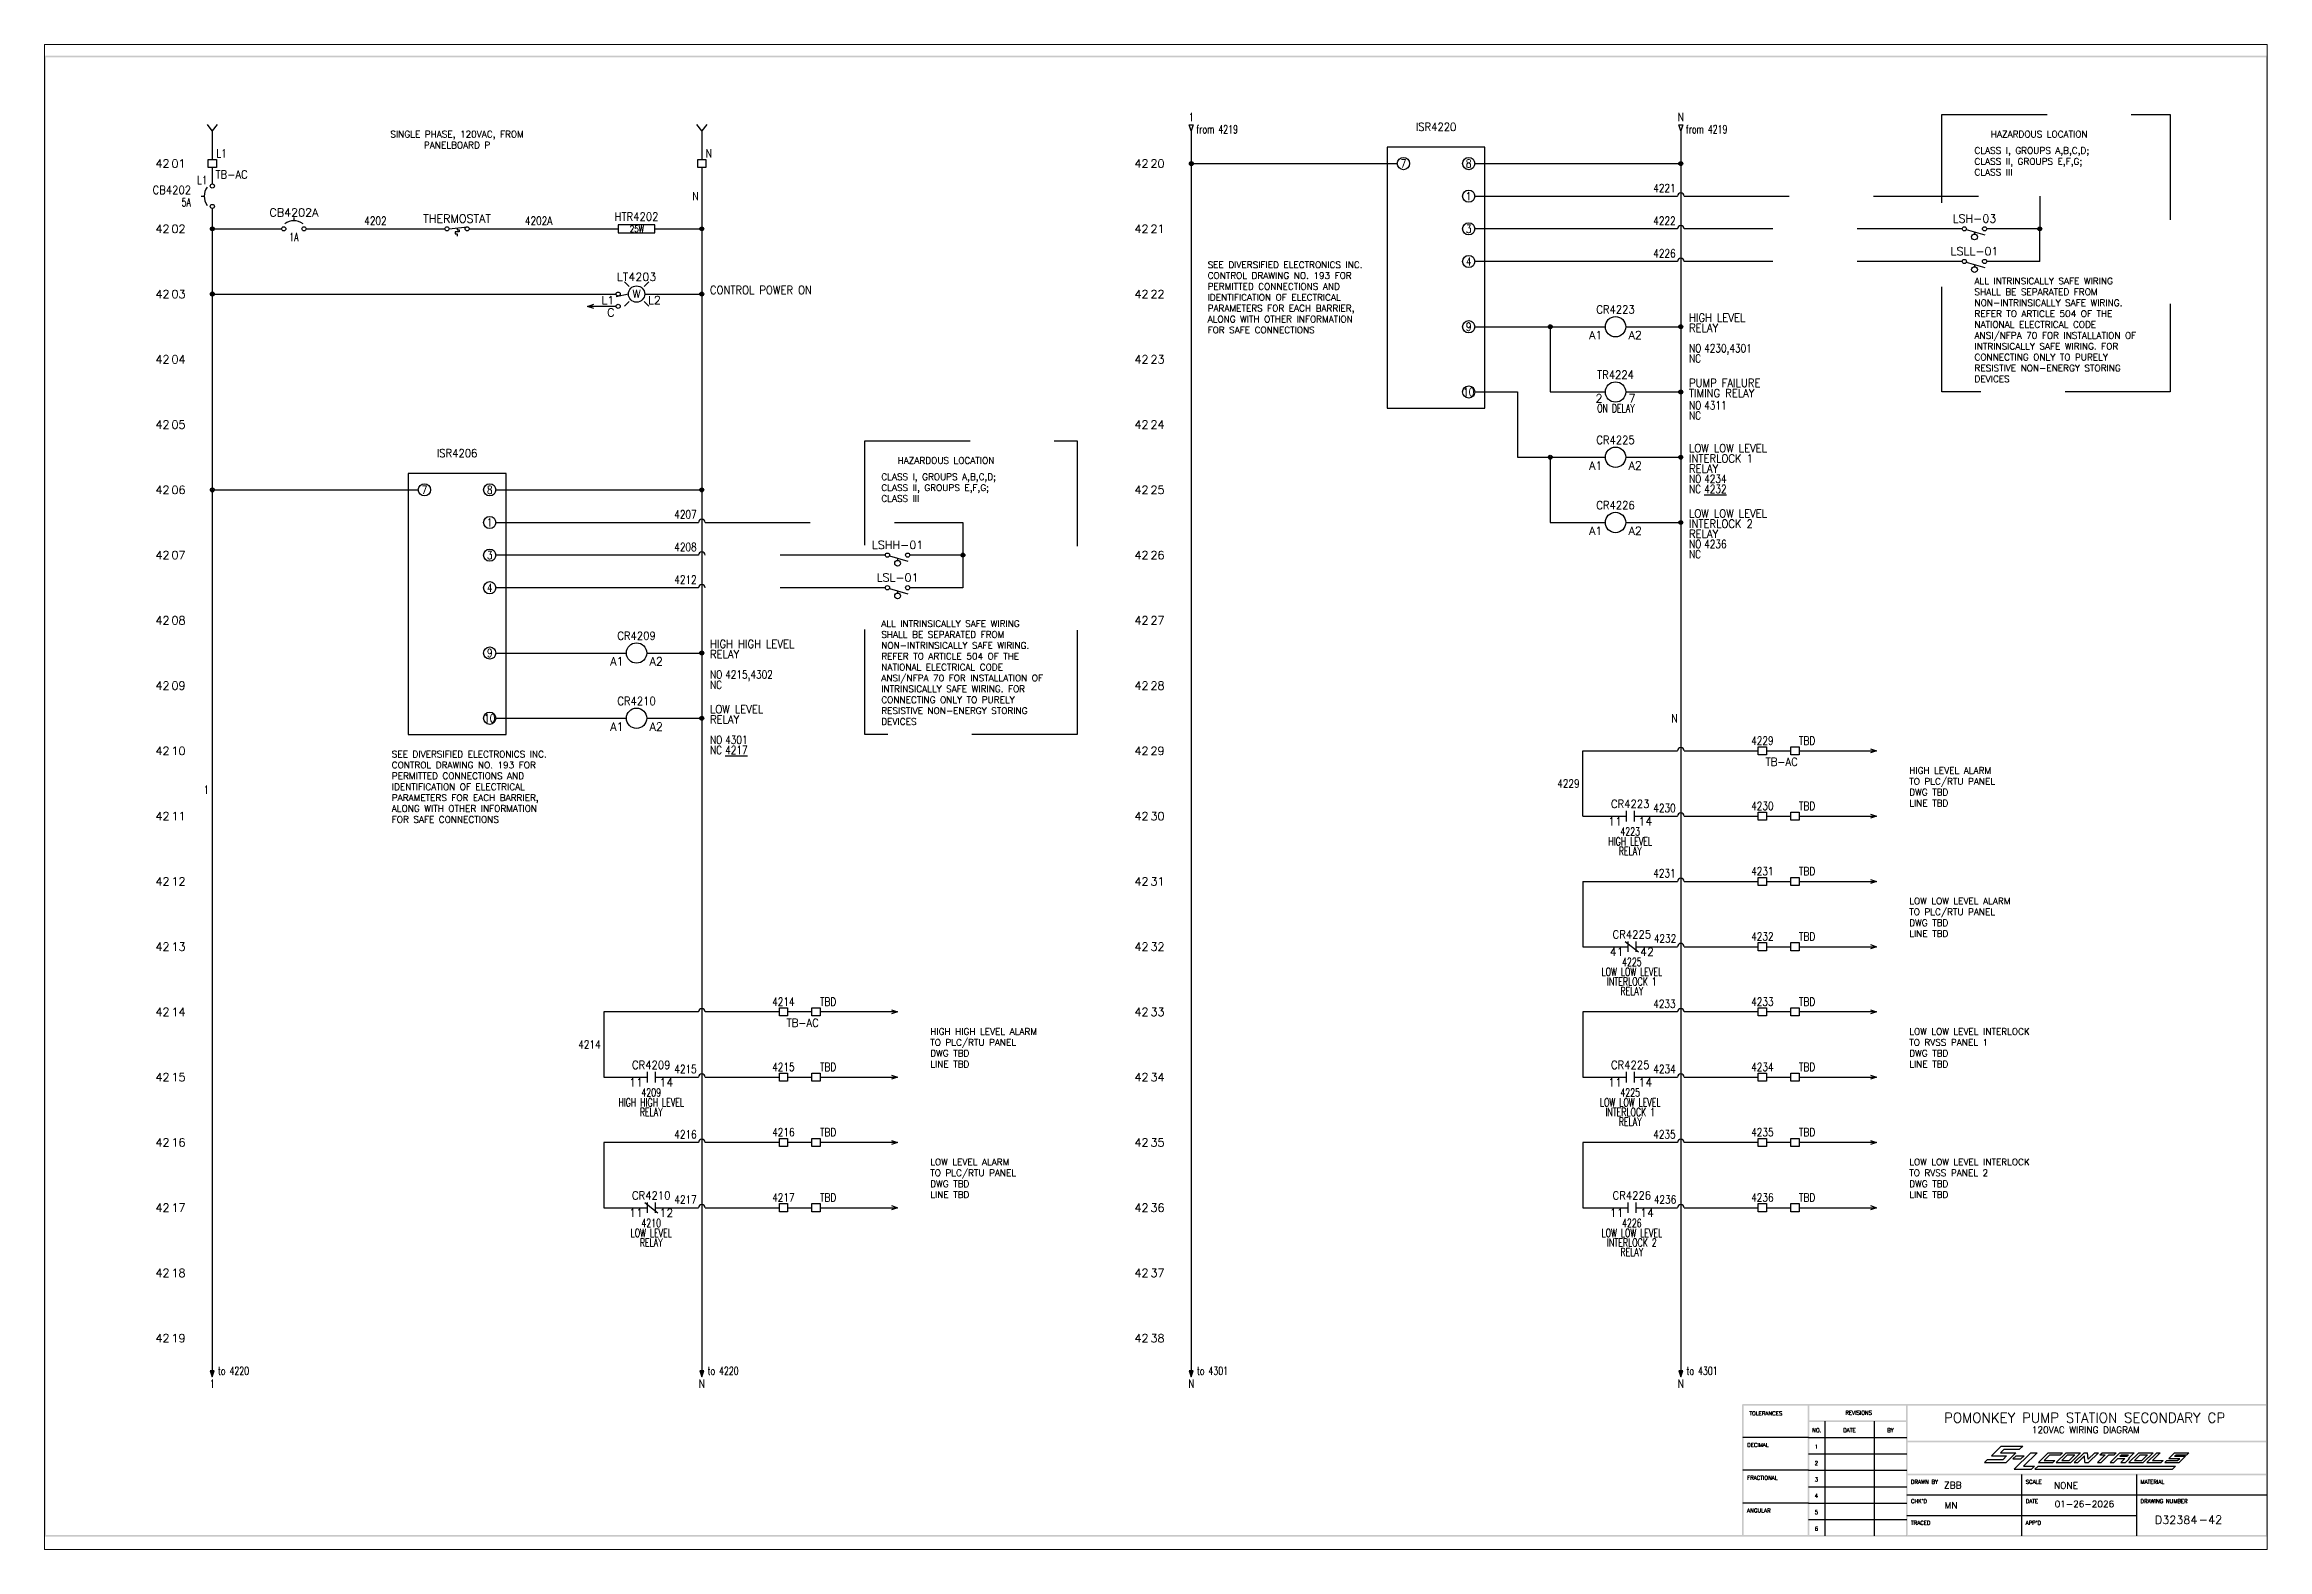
# Paper-space layout 'Layout1' of a CAD drawing. Header units: inches. Extents: x 0.31 to 9.8, y 0.76 to 7.19.
# The model-space entities are those that its viewports show. They can reach past a viewport. Long polylines and large blocks are cut down to what shows.
import ezdxf
from ezdxf.enums import TextEntityAlignment as Align

# ---------------------------------------------------------------- set-up
doc = ezdxf.new("R2010")
doc.units = ezdxf.units.IN
doc.header["$MEASUREMENT"] = 0
doc.linetypes.add('HIDDEN2', pattern=[0.1875, 0.125, -0.0625])
for name, color, linetype in [('DESC', 150, 'Continuous'), ('DESCCHILD', 20, 'Continuous'), ('MISC', 7, 'Continuous'), ('SYMS', 7, 'Continuous'), ('TAGFIXED', 7, 'Continuous'), ('TAGS', 150, 'Continuous'), ('TERMS', 123, 'Continuous'), ('WIREFIXED', 7, 'Continuous'), ('WIRENO', 72, 'Continuous'), ('WIREREF', 52, 'Continuous'), ('WIREREF_DEST', 52, 'Continuous'), ('WIRES', 7, 'Continuous'), ('XREF', 7, 'Continuous'), ('XREFCHILD', 134, 'Continuous')]:
    doc.layers.add(name, color=color, linetype=linetype)
doc.layers.add('VIEWPORTS', color=10, linetype='Continuous', plot=False)
doc.styles.add('ROMANS', font='ROMANS')
doc.styles.get("Standard").update_dxf_attribs({"font": 'romans.shx'})
doc.styles.add('WD', font='romans.shx')

psp = doc.layouts.get("Layout1")

msp = doc.modelspace()

# ---------------------------------------------------------------- texts
at = {"style": 'WD'}
for p in [(1.844, 20), (16.844, 20), (1.844, 19), (16.844, 19), (1.844, 18), (16.844, 18), (1.844, 17), (16.844, 17), (1.844, 16), (16.844, 16), (1.844, 15), (16.844, 15), (1.844, 14), (16.844, 14), (1.844, 13), (16.844, 13), (1.844, 12), (16.844, 12), (1.844, 11), (16.844, 11), (1.844, 10), (16.844, 10), (1.844, 9), (16.844, 9), (1.844, 8), (16.844, 8), (1.844, 7), (16.844, 7), (1.844, 6), (16.844, 6), (1.844, 5), (16.844, 5), (1.844, 4), (16.844, 4), (1.844, 3), (16.844, 3)]:
    msp.add_text('42', height=0.125, dxfattribs=at).set_placement(p, align=Align.MIDDLE_RIGHT)
for s, p in [('02', (1.875, 20)), ('21', (16.875, 20)), ('03', (1.875, 19)), ('22', (16.875, 19)), ('04', (1.875, 18)), ('23', (16.875, 18)), ('05', (1.875, 17)), ('24', (16.875, 17)), ('06', (1.875, 16)), ('25', (16.875, 16)), ('07', (1.875, 15)), ('26', (16.875, 15)), ('08', (1.875, 14)), ('27', (16.875, 14)), ('09', (1.875, 13)), ('28', (16.875, 13)), ('10', (1.875, 12)), ('29', (16.875, 12)), ('11', (1.875, 11)), ('30', (16.875, 11)), ('12', (1.875, 10)), ('31', (16.875, 10)), ('13', (1.875, 9)), ('32', (16.875, 9)), ('14', (1.875, 8)), ('33', (16.875, 8)), ('15', (1.875, 7)), ('34', (16.875, 7)), ('16', (1.875, 6)), ('35', (16.875, 6)), ('17', (1.875, 5)), ('36', (16.875, 5)), ('18', (1.875, 4)), ('37', (16.875, 4)), ('19', (1.875, 3)), ('38', (16.875, 3))]:
    msp.add_text(s, height=0.125, dxfattribs=at).set_placement(p, align=Align.MIDDLE_LEFT)
at = {"char_height": 0.1, "attachment_point": 1}
for s, width, insert in [('\\pxqc;SINGLE PHASE, 120VAC, FROM PANELBOARD P', 2.5, (5, 21.5)), ('HAZARDOUS LOCATION ', 3.75, (29.75, 21.5)), ('CLASS I, GROUPS A,B,C,D;\\PCLASS II, GROUPS E,F,G;\\PCLASS III', 3.75, (29.5, 21.25)), ('SEE DIVERSIFIED ELECTRONICS INC. CONTROL DRAWING NO. 193 FOR PERMITTED CONNECTIONS AND IDENTIFICATION OF ELECTRICAL PARAMETERS FOR EACH BARRIER, ALONG WITH OTHER INFORMATION FOR SAFE CONNECTIONS', 2.75, (17.75, 19.5)), ('ALL INTRINSICALLY SAFE WIRING SHALL BE SEPARATED FROM NON-INTRINSICALLY SAFE WIRING. REFER TO ARTICLE 504 OF THE NATIONAL ELECTRICAL CODE ANSI/NFPA 70 FOR INSTALLATION OF INTRINSICALLY SAFE WIRING. FOR CONNECTING ONLY TO PURELY RESISTIVE NON-ENERGY STORING DEVICES', 2.75, (29.5, 19.25)), ('HAZARDOUS LOCATION ', 3.75, (13, 16.5)), ('CLASS I, GROUPS A,B,C,D;\\PCLASS II, GROUPS E,F,G;\\PCLASS III', 3.75, (12.75, 16.25)), ('ALL INTRINSICALLY SAFE WIRING SHALL BE SEPARATED FROM NON-INTRINSICALLY SAFE WIRING. REFER TO ARTICLE 504 OF THE NATIONAL ELECTRICAL CODE ANSI/NFPA 70 FOR INSTALLATION OF INTRINSICALLY SAFE WIRING. FOR CONNECTING ONLY TO PURELY RESISTIVE NON-ENERGY STORING DEVICES', 2.75, (12.75, 14)), ('SEE DIVERSIFIED ELECTRONICS INC. CONTROL DRAWING NO. 193 FOR PERMITTED CONNECTIONS AND IDENTIFICATION OF ELECTRICAL PARAMETERS FOR EACH BARRIER, ALONG WITH OTHER INFORMATION FOR SAFE CONNECTIONS', 2.75, (5.25, 12)), ('HIGH LEVEL ALARM\\PTO PLC/RTU PANEL\\PDWG TBD\\PLINE TBD', 2, (28.5, 11.75)), ('LOW LOW LEVEL ALARM\\PTO PLC/RTU PANEL\\PDWG TBD\\PLINE TBD', 2.1285, (28.5, 9.75)), ('HIGH HIGH LEVEL ALARM\\PTO PLC/RTU PANEL\\PDWG TBD\\PLINE TBD', 2, (13.5, 7.75)), ('LOW LOW LEVEL INTERLOCK\\PTO RVSS PANEL 1\\PDWG TBD\\PLINE TBD', 2.32719, (28.5, 7.75)), ('LOW LEVEL ALARM\\PTO PLC/RTU PANEL\\PDWG TBD\\PLINE TBD', 2, (13.5, 5.75)), ('LOW LOW LEVEL INTERLOCK\\PTO RVSS PANEL 2\\PDWG TBD\\PLINE TBD', 2.35446, (28.5, 5.75))]:
    msp.add_mtext_dynamic_manual_height_columns(s, width=width, gutter_width=0.5, heights=[0], dxfattribs=dict(at, insert=insert))

# ---------------------------------------------------------------- blocks, each defined once
blk = doc.blocks.new('LOGO')
at = {"color": 4}
for p, q in [((1.288, 0.284), (1.438, 0.432)), ((1.43, 0.331), (1.485, 0.386)), ((1.438, 0.432), (1.766, 0.432)), ((1.485, 0.386), (1.718, 0.386)), ((1.718, 0.386), (1.766, 0.432)), ((1.185, 0.182), (1.232, 0.229)), ((1.185, 0.182), (1.513, 0.182)), ((1.232, 0.229), (1.466, 0.229)), ((1.288, 0.284), (1.521, 0.284)), ((1.43, 0.331), (1.663, 0.331)), ((1.466, 0.229), (1.521, 0.284)), ((1.513, 0.182), (1.663, 0.331)), ((1.617, 0.237), (1.665, 0.284)), ((1.617, 0.237), (1.74, 0.237)), ((1.638, 0.081), (1.891, 0.331)), ((1.638, 0.081), (1.898, 0.081)), ((1.665, 0.284), (1.788, 0.284)), ((1.74, 0.237), (1.788, 0.284)), ((1.78, 0.128), (1.986, 0.331)), ((1.78, 0.128), (1.946, 0.128)), ((1.891, 0.331), (1.986, 0.331)), ((1.898, 0.081), (1.946, 0.128)), ((1.953, 0.081), (2, 0.128)), ((1.953, 0.081), (4.049, 0.081)), ((2, 0.128), (2.176, 0.128)), ((2.169, 0.128), (4.097, 0.128)), ((4.049, 0.081), (4.097, 0.128))]:
    blk.add_line(p, q, dxfattribs=at)
at = {"color": 6}
for p, q in [((2.005, 0.182), (2.155, 0.331)), ((2.005, 0.182), (2.224, 0.182)), ((2.092, 0.214), (2.179, 0.3)), ((2.092, 0.214), (2.256, 0.214)), ((2.155, 0.331), (2.374, 0.331)), ((2.179, 0.3), (2.343, 0.3)), ((2.224, 0.182), (2.256, 0.214)), ((2.279, 0.182), (2.429, 0.331)), ((2.279, 0.182), (2.498, 0.182)), ((2.343, 0.3), (2.374, 0.331)), ((2.365, 0.214), (2.452, 0.3)), ((2.365, 0.214), (2.475, 0.214)), ((2.429, 0.331), (2.648, 0.331)), ((2.452, 0.3), (2.561, 0.3)), ((2.475, 0.214), (2.561, 0.3)), ((2.498, 0.182), (2.648, 0.331)), ((2.552, 0.182), (2.702, 0.331)), ((2.552, 0.182), (2.607, 0.182)), ((2.607, 0.182), (2.707, 0.282)), ((2.702, 0.331), (2.757, 0.331)), ((2.716, 0.182), (2.707, 0.282)), ((2.716, 0.182), (2.771, 0.182)), ((2.766, 0.232), (2.757, 0.331)), ((2.766, 0.232), (2.866, 0.331)), ((2.771, 0.182), (2.921, 0.331)), ((2.866, 0.331), (2.921, 0.331)), ((2.908, 0.182), (3.026, 0.3)), ((2.908, 0.182), (2.962, 0.182)), ((2.944, 0.3), (2.976, 0.331)), ((2.944, 0.3), (3.026, 0.3)), ((2.962, 0.182), (3.081, 0.3)), ((2.976, 0.331), (3.194, 0.331)), ((3.081, 0.3), (3.163, 0.3)), ((3.099, 0.182), (3.249, 0.331)), ((3.099, 0.182), (3.154, 0.182)), ((3.154, 0.182), (3.217, 0.245)), ((3.163, 0.3), (3.194, 0.331)), ((3.217, 0.245), (3.326, 0.245)), ((3.249, 0.331), (3.468, 0.331)), ((3.249, 0.276), (3.272, 0.3)), ((3.249, 0.276), (3.358, 0.276)), ((3.263, 0.182), (3.326, 0.245)), ((3.263, 0.182), (3.332, 0.182)), ((3.272, 0.3), (3.382, 0.3)), ((3.332, 0.182), (3.395, 0.245)), ((3.358, 0.276), (3.382, 0.3)), ((3.381, 0.245), (3.468, 0.331)), ((3.381, 0.245), (3.395, 0.245)), ((3.386, 0.182), (3.536, 0.331)), ((3.386, 0.182), (3.605, 0.182)), ((3.473, 0.214), (3.559, 0.3)), ((3.473, 0.214), (3.582, 0.214)), ((3.536, 0.331), (3.755, 0.331)), ((3.559, 0.3), (3.669, 0.3)), ((3.582, 0.214), (3.669, 0.3)), ((3.605, 0.182), (3.755, 0.331)), ((3.66, 0.182), (3.81, 0.331)), ((3.66, 0.182), (3.878, 0.182)), ((3.746, 0.214), (3.864, 0.331)), ((3.746, 0.214), (3.91, 0.214)), ((3.81, 0.331), (3.864, 0.331)), ((3.878, 0.182), (3.91, 0.214)), ((3.933, 0.182), (3.965, 0.214)), ((3.933, 0.182), (4.152, 0.182)), ((3.965, 0.214), (4.129, 0.214)), ((3.996, 0.245), (4.083, 0.331)), ((3.996, 0.245), (4.16, 0.245)), ((4.037, 0.245), (4.147, 0.245)), ((4.083, 0.331), (4.302, 0.331)), ((4.083, 0.276), (4.106, 0.3)), ((4.083, 0.276), (4.178, 0.276)), ((4.083, 0.276), (4.247, 0.276)), ((4.106, 0.3), (4.27, 0.3)), ((4.129, 0.214), (4.16, 0.245)), ((4.152, 0.182), (4.247, 0.276)), ((4.27, 0.3), (4.302, 0.331))]:
    blk.add_line(p, q, dxfattribs=at)
blk = doc.blocks.new('S&L Title Block V2')
at = {"color": 2}
for p, q in [((27.15, 1.763), (27.15, 0.012)), ((27.9, 1.763), (27.9, 0.012)), ((26.9, 1.513), (25.9, 1.513)), ((26.9, 1.513), (28.4, 1.513)), ((26.9, 1.263), (28.4, 1.263)), ((26.9, 1.013), (25.9, 1.013)), ((26.9, 1.013), (28.4, 1.013)), ((26.9, 0.763), (28.4, 0.763)), ((30.15, 0.95), (30.15, 0.012)), ((31.9, 0.95), (31.9, 0.012)), ((26.9, 0.513), (25.9, 0.513)), ((26.9, 0.513), (28.4, 0.513)), ((28.4, 0.638), (33.9, 0.638)), ((26.9, 0.263), (28.4, 0.263)), ((28.4, 0.325), (31.9, 0.325)), ((28.4, 0.012), (28.4, 0.012))]:
    blk.add_line(p, q, dxfattribs=at)
for points in [[(0, 22.587), (0.025, 22.562), (33.9, 22.587), (33.875, 22.562)], [(0, 0), (0.025, 0.025), (0, 22.587), (0.025, 22.562)], [(33.9, 22.587), (33.875, 22.562), (33.9, 0.012), (33.875, 0.012)], [(25.887, 2.025), (25.912, 2), (33.9, 2.025), (33.9, 2)], [(25.887, 0.012), (25.912, 0.012), (25.887, 2.013), (25.912, 2.013)], [(26.887, 0.012), (26.912, 0.012), (26.887, 2.013), (26.912, 2.013)], [(26.9, 1.775), (26.9, 1.75), (28.4, 1.775), (28.4, 1.75)], [(28.387, 0.012), (28.412, 0.012), (28.387, 2.013), (28.412, 2.013)], [(28.4, 1.463), (28.4, 1.438), (33.9, 1.463), (33.9, 1.438)], [(28.4, 0.963), (28.4, 0.938), (33.9, 0.963), (33.9, 0.938)], [(33.888, 0), (33.888, 0.025), (0, 0), (0.025, 0.025)]]:
    blk.add_trace(points, dxfattribs=at)
at = {"color": 2, "linetype": 'Continuous'}
blk.add_blockref('LOGO', (28.4, 0.95), dxfattribs=at)
at = {"color": 2, "style": 'ROMANS'}
for s, p in [('TOLERANCES', (26.249, 1.851)), ('REVISIONS', (27.665, 1.861)), ('NO.', (27.025, 1.593)), ('DATE', (27.525, 1.593)), ('BY', (28.15, 1.593))]:
    blk.add_text(s, height=0.06, dxfattribs=at).set_placement(p, align=Align.CENTER)
for s, p in [('DECIMAL', (25.964, 1.369)), ('1', (26.995, 1.343)), ('2', (26.995, 1.093)), ('FRACTIONAL', (25.964, 0.869)), ('3', (26.995, 0.843)), ('DRAWN BY', (28.462, 0.806)), ('SCALE', (30.212, 0.806)), ('MATERIAL', (31.962, 0.806)), ('ANGULAR', (25.964, 0.369)), ('4', (26.995, 0.593)), ('5', (26.995, 0.343)), ("CHK'D", (28.462, 0.513)), ('DATE', (30.212, 0.513)), ('DRAWING NUMBER', (31.962, 0.513)), ('6', (26.995, 0.093)), ('TRACED', (28.462, 0.181)), ("APP'D", (30.212, 0.181))]:
    blk.add_text(s, height=0.06, dxfattribs=at).set_placement(p)
blk.add_text('-', height=0.125).set_placement((32.921, 0.2), align=Align.CENTER)
for tag, height, p in [('TITLE#1', 0.15, (31.11, 1.739)), ('TITLE#2', 0.1, (31.129, 1.58)), ('REV1_DATE', 0.1, (27.51, 1.338)), ('REV1_BY', 0.1, (28.165, 1.338)), ('REV2_DATE', 0.1, (27.513, 1.086)), ('REV2_BY', 0.1, (28.165, 1.086)), ('REV3_DATE', 0.1, (27.505, 0.842)), ('REV4_DATE', 0.1, (27.513, 0.59)), ('REV3_BY', 0.1, (28.165, 0.842)), ('REV4_BY', 0.1, (28.165, 0.589)), ('REV5_DATE', 0.1, (27.512, 0.321)), ('REV5_BY', 0.1, (28.165, 0.319)), ('REV6_DATE', 0.1, (27.512, 0.094)), ('REV6_BY', 0.1, (28.165, 0.097))]:
    blk.add_attdef(tag, text='', height=height).set_placement(p, align=Align.CENTER)
for tag, p, height in [('DRAWNBY', (28.968, 0.735), 0.1), ('SCALE', (30.644, 0.731), 0.1), ('CHKBY', (28.975, 0.429), 0.1), ('DATE', (30.653, 0.449), 0.1), ('SH#', (32.993, 0.197), 0.125)]:
    blk.add_attdef(tag, p, '', height=height)
blk.add_attdef('JOB#', text='', height=0.125).set_placement((32.83, 0.195), align=Align.RIGHT)
at = {"flags": 9}
blk.add_attdef('WD_TB', (0, 0), '', height=0.1, dxfattribs=at)
blk = doc.blocks.new('WD_MLRH6')
at = {"style": 'WD'}
blk.add_attdef('SHEET', text='', height=0.125, dxfattribs=at).set_placement((-0.656, 0), align=Align.MIDDLE_RIGHT)
blk.add_attdef('RUNGFIRST', text='', height=0.125, dxfattribs=at).set_placement((-0.625, 0), align=Align.MIDDLE_LEFT)
at = {"style": 'WD', "flags": 1}
for tag, p in [('WIRE-START', (-0.25, -0.356)), ('RUNGHORV', (-0.25, -0.127)), ('WIREMODE', (-0.25, -0.281)), ('RUNGDIST', (-0.25, -0.2)), ('RUNGCNT', (-0.25, -0.237)), ('RUNGINC', (-0.25, -0.163)), ('WIREFMT', (-0.25, -0.321)), ('WIRE-GSUF', (-0.25, -0.396)), ('PH3SPACE', (-0.25, -0.437))]:
    blk.add_attdef(tag, text='', height=0.025, dxfattribs=at).set_placement(p, align=Align.RIGHT)
blk = doc.blocks.new('VCB1')
blk.add_line((-0.171, 0), (-0.125, 0))
for centre in [(0, 0.156), (0, -0.156)]:
    blk.add_circle(centre, 0.0312)
blk.add_arc((0.109, 0), 0.234, 143.1301, 216.8699)
at = {"style": 'WD'}
for tag, width, p in [('INST', 0.7, (-0.328, 0.406)), ('LOC', 0.7, (-0.328, 0.219)), ('TAG1', 0.9, (-0.326, 0.033)), ('RATING1', 0.7, (-0.328, -0.156)), ('DESC1', 0.7, (-0.324, -0.344)), ('DESC2', 0.7, (-0.324, -0.531))]:
    blk.add_attdef(tag, text='', height=0.125, dxfattribs=dict(at, width=width)).set_placement(p, align=Align.RIGHT)
for tag, height, flags, p in [('TERM01', 0.125, 8, (-0.055, 0.207)), ('CONTACT', 0.01, 9, (-0.129, -0.129)), ('FAMILY', 0.01, 9, (-0.142, -0.036)), ('MFG', 0.01, 9, (-0.142, -0.088)), ('CAT', 0.01, 9, (-0.142, -0.073))]:
    blk.add_attdef(tag, text='', height=height, dxfattribs=dict(at, flags=flags)).set_placement(p, align=Align.RIGHT)
for tag, p in [('X4LINK', (-0.266, 0)), ('X1LINK', (0, 0))]:
    blk.add_attdef(tag, p, '', height=0.01, dxfattribs=at)
at = {"style": 'WD', "flags": 1}
for tag, p in [('X2TERM01', (0, 0.188)), ('X8TERM02', (0, -0.188))]:
    blk.add_attdef(tag, p, '', height=0.0125, dxfattribs=at)
at = {"style": 'WD', "width": 0.7}
blk.add_attdef('XREF', (0.188, -0.062), '', height=0.125, dxfattribs=at)
at = {"style": 'WD', "flags": 8}
blk.add_attdef('TERM02', text='', height=0.125, dxfattribs=at).set_placement((-0.041, -0.213), align=Align.TOP_RIGHT)
at = {"style": 'WD', "flags": 9}
blk.add_attdef('ASSYCODE', text='', height=0.01, dxfattribs=at).set_placement((-0.153, -0.106), align=Align.CENTER)
blk = doc.blocks.new('WDDOT')
for radius in [0.03, 0.0187, 0.00929]:
    blk.add_circle((0, 0), radius)
blk = doc.blocks.new('HRE1HT')
for p, q in [((-0.281, 0.062), (-0.281, -0.062)), ((0.281, 0.062), (-0.281, 0.062)), ((0.281, -0.062), (0.281, 0.062)), ((-0.281, -0.062), (0.281, -0.062))]:
    blk.add_line(p, q)
at = {"style": 'WD'}
for tag, width, p in [('INST', 0.7, (0, 0.464)), ('LOC', 0.7, (0, 0.294)), ('TAG1', 0.9, (0, 0.125)), ('DESC1', 0.9, (0, -0.374)), ('DESC2', 0.9, (0, -0.53))]:
    blk.add_attdef(tag, text='', height=0.125, dxfattribs=dict(at, width=width)).set_placement(p, align=Align.CENTER)
for tag, p, height, flags in [('X4TERM01', (-0.281, 0), 0.0125, 1), ('FAMILY', (0.205, 0.152), 0.01, 9), ('X1TERM02', (0.281, 0), 0.0125, 1)]:
    blk.add_attdef(tag, p, '', height=height, dxfattribs=dict(at, flags=flags))
at = {"style": 'WD', "width": 0.8}
for tag, p in [('RATING1', (0.006, 0)), ('RATING2', (0.006, -0.156))]:
    blk.add_attdef(tag, text='', height=0.1, dxfattribs=at).set_placement(p, align=Align.MIDDLE)
at = {"style": 'WD', "flags": 9}
for tag, p in [('ASSYCODE', (0.219, 0.062)), ('MFG', (0.228, 0.089)), ('CAT', (0.23, 0.108))]:
    blk.add_attdef(tag, text='', height=0.01, dxfattribs=at).set_placement(p, align=Align.CENTER)
at = {"style": 'WD', "flags": 8}
blk.add_attdef('TERM01', text='', height=0.125, dxfattribs=at).set_placement((-0.375, -0.031), align=Align.TOP_RIGHT)
blk.add_attdef('TERM02', text='', height=0.125, dxfattribs=at).set_placement((0.375, -0.031), align=Align.TOP_LEFT)
blk = doc.blocks.new('HCB1')
blk.add_line((0, 0.173), (0, 0.126))
for centre in [(-0.155, 0), (0.155, 0)]:
    blk.add_circle(centre, 0.0322)
blk.add_arc((0, -0.109), 0.234, 53.1301, 126.8699)
at = {"style": 'WD', "width": 0.7}
for tag, p in [('INST', (0, 0.826)), ('LOC', (0, 0.656)), ('DESC1', (0, 0.5)), ('DESC2', (0, 0.344)), ('RATING1', (0, -0.188)), ('XREF', (0, -0.344))]:
    blk.add_attdef(tag, text='', height=0.125, dxfattribs=at).set_placement(p, align=Align.CENTER)
at = {"style": 'WD'}
blk.add_attdef('TAG1', text='', height=0.125, dxfattribs=at).set_placement((0, 0.188), align=Align.CENTER)
for tag, p, height, flags in [('X4TERM01', (-0.188, 0), 0.0125, 1), ('X1TERM02', (0.188, 0), 0.0125, 1), ('FAMILY', (0.205, 0.152), 0.01, 9), ('CONTACT', (0.205, 0.133), 0.01, 9)]:
    blk.add_attdef(tag, p, '', height=height, dxfattribs=dict(at, flags=flags))
for tag, p in [('X2LINK', (0, 0.219)), ('X8LINK', (0, 0))]:
    blk.add_attdef(tag, p, '', height=0.01, dxfattribs=at)
at = {"linetype": 'Continuous', "style": 'WD', "flags": 9}
for tag, p in [('ASSYCODE', (0.219, 0.062)), ('MFG', (0.228, 0.089)), ('CAT', (0.23, 0.108))]:
    blk.add_attdef(tag, text='', height=0.01, dxfattribs=at).set_placement(p, align=Align.CENTER)
at = {"linetype": 'Continuous', "style": 'WD', "flags": 8}
blk.add_attdef('TERM01', text='', height=0.125, dxfattribs=at).set_placement((-0.25, -0.031), align=Align.TOP_RIGHT)
blk.add_attdef('TERM02', text='', height=0.125, dxfattribs=at).set_placement((0.25, -0.031), align=Align.TOP_LEFT)
blk = doc.blocks.new('HLT1WP')
for p, q in [((-0.115, 0.115), (-0.186, 0.186)), ((0.115, 0.115), (0.186, 0.186)), ((-0.125, -0.003), (-0.31, -0.043)), ((-0.115, -0.115), (-0.186, -0.186)), ((0.115, -0.115), (0.186, -0.186))]:
    blk.add_line(p, q)
for centre, radius in [((-0.281, 0), 0.0312), ((0, 0), 0.125), ((-0.281, -0.188), 0.0312)]:
    blk.add_circle(centre, radius)
at = {"style": 'WD', "width": 0.7}
for tag, p in [('INST', (0.006, 0.528)), ('LOC', (0.006, 0.359))]:
    blk.add_attdef(tag, text='', height=0.125, dxfattribs=at).set_placement(p, align=Align.CENTER)
at = {"style": 'WD', "flags": 1}
for tag, p in [('X4TERM01', (-0.312, 0)), ('X1TERM02', (0.125, 0)), ('X4TERM03', (-0.312, -0.188))]:
    blk.add_attdef(tag, p, '', height=0.0125, dxfattribs=at)
at = {"style": 'WD'}
for tag, p in [('COLOR', (0, -0.058)), ('TAG1', (0, 0.202))]:
    blk.add_attdef(tag, text='', height=0.125, dxfattribs=at).set_placement(p, align=Align.CENTER)
at = {"linetype": 'Continuous', "style": 'WD', "flags": 9}
blk.add_attdef('ASSYCODE', text='', height=0.01, dxfattribs=at).set_placement((0.001, 0.094), align=Align.CENTER)
at = {"style": 'WD', "flags": 9}
blk.add_attdef('FAMILY', text='', height=0.01, dxfattribs=at).set_placement((-0.005, 0.161), align=Align.CENTER)
at = {"linetype": 'Continuous', "style": 'WD', "flags": 1}
for tag, p in [('MFG', (0, 0.121)), ('CAT', (0, 0.14))]:
    blk.add_attdef(tag, text='', height=0.01, dxfattribs=at).set_placement(p, align=Align.MIDDLE)
at = {"style": 'WD'}
for tag, p, width in [('DESC1', (1.125, 0), 0.9), ('WDTAGALT', (1.125, -0.312), 0.7)]:
    blk.add_attdef(tag, p, '', height=0.125, dxfattribs=dict(at, width=width))
at = {"linetype": 'Continuous', "style": 'WD', "flags": 8}
for tag, p in [('TERM01', (-0.338, -0.031)), ('TERM03', (-0.338, -0.219))]:
    blk.add_attdef(tag, text='', height=0.125, dxfattribs=at).set_placement(p, align=Align.TOP_RIGHT)
blk.add_attdef('TERM02', text='', height=0.125, dxfattribs=at).set_placement((0.175, -0.031), align=Align.TOP_LEFT)
at = {"style": 'WD', "width": 0.9}
blk.add_attdef('DESC2', text='', height=0.125, dxfattribs=at).set_placement((1.125, -0.031), align=Align.TOP_LEFT)
blk = doc.blocks.new('HA1X3')
for p, q in [((0, 0), (0.09375, 0.03125)), ((0.09375, -0.03125), (0, 0))]:
    blk.add_line(p, q)
at = {"style": 'WD', "width": 0.9}
blk.add_attdef('DESC1', text='', height=0.125, dxfattribs=at).set_placement((-0.05, 0.0406), align=Align.RIGHT)
at = {"style": 'WD', "flags": 1}
blk.add_attdef('X1TERM01', (0, 0), '', height=0.01, dxfattribs=at)
at = {"style": 'WD', "width": 0.9}
blk.add_attdef('DESC2', text='', height=0.125, dxfattribs=at).set_placement((-0.05, -0.025), align=Align.TOP_RIGHT)
blk = doc.blocks.new('HFL11')
at = {"linetype": 'Continuous'}
blk.add_line((-0.125, -0.01), (0.157, -0.091), dxfattribs=at)
blk.add_line((0, -0.046), (0, -0.08))
for centre, radius in [((-0.155, 0), 0.0322), ((0.155, 0), 0.0322), ((0, -0.125), 0.0442)]:
    blk.add_circle(centre, radius)
at = {"style": 'WD', "width": 0.7}
for tag, p in [('INST', (0, 0.732)), ('LOC', (0, 0.562)), ('DESC1', (0, 0.406)), ('DESC2', (0, 0.25)), ('XREF', (0, -0.332)), ('WDTAGALT', (0, -0.5))]:
    blk.add_attdef(tag, text='', height=0.125, dxfattribs=at).set_placement(p, align=Align.CENTER)
at = {"style": 'WD'}
blk.add_attdef('TAG1', text='', height=0.125, dxfattribs=at).set_placement((0, 0.094), align=Align.CENTER)
for tag, p, height, flags in [('X4TERM01', (-0.188, 0), 0.0125, 1), ('FAMILY', (0.038, 0.037), 0.01, 9), ('CONTACT', (0.038, 0.02), 0.01, 1), ('X1TERM02', (0.188, 0), 0.0125, 1)]:
    blk.add_attdef(tag, p, '', height=height, dxfattribs=dict(at, flags=flags))
for tag, p in [('X2LINK', (0, 0.031)), ('X8LINK', (0, -0.219))]:
    blk.add_attdef(tag, p, '', height=0.01, dxfattribs=at)
at = {"linetype": 'Continuous', "style": 'WD', "flags": 9}
for tag, p in [('CAT', (0.063, -0.007)), ('ASSYCODE', (0.063, -0.049)), ('MFG', (0.063, -0.027))]:
    blk.add_attdef(tag, text='', height=0.01, dxfattribs=at).set_placement(p, align=Align.CENTER)
at = {"linetype": 'Continuous', "style": 'WD', "flags": 8}
blk.add_attdef('TERM01', text='', height=0.125, dxfattribs=at).set_placement((-0.25, -0.031), align=Align.TOP_RIGHT)
blk.add_attdef('TERM02', text='', height=0.125, dxfattribs=at).set_placement((0.25, -0.031), align=Align.TOP_LEFT)
at = {"style": 'WD', "width": 0.7}
blk.add_attdef('RATING1', (0.249, -0.306), '', height=0.125, dxfattribs=at)
blk = doc.blocks.new('VT0W01')
for p, q in [((-0.062, 0.062), (0.062, 0.062)), ((-0.062, -0.062), (-0.062, 0.062)), ((0.062, 0.062), (0.062, -0.062)), ((0.062, -0.062), (-0.062, -0.062))]:
    blk.add_line(p, q)
at = {"style": 'WD'}
for tag, p, width in [('INST', (0.062, 0.42), 0.7), ('LOC', (0.062, 0.25), 0.7), ('DESC1', (0.05, -0.385), 0.8)]:
    blk.add_attdef(tag, p, '', height=0.125, dxfattribs=dict(at, width=width))
at = {"style": 'WD', "flags": 1}
for tag, p, height in [('X4TERM01', (-0.062, 0), 0.0125), ('X4TERMDESC01', (-0.055, -0.023), 0.025), ('X2TERMDESC01', (-0.006, 0.029), 0.025), ('STRIPSEQ', (0, 0), 0.00125), ('X2TERM01', (0, 0.062), 0.0125), ('X1TERMDESC01', (0.039, -0.003), 0.025), ('X1TERM01', (0.062, 0), 0.0125), ('LINKTERM', (0, -0.002), 0.00125), ('X8TERM01', (0, -0.062), 0.0125), ('X8TERMDESC01', (0, -0.054), 0.025)]:
    blk.add_attdef(tag, p, '', height=height, dxfattribs=at)
at = {"linetype": 'Continuous', "style": 'WD'}
for tag, p, height, width, flags in [('WIRENO', (0.062, 0.094), 0.125, 0.8, 8), ('TAGSTRIP', (0.05, -0.229), 0.125, 0.9, 8), ('CAT', (0.213, -0.406), 0.109, 0.8, 1), ('DESC2', (0.05, -0.541), 0.125, 0.8, 8), ('DESC3', (0.05, -0.698), 0.125, 0.8, 8)]:
    blk.add_attdef(tag, p, '', height=height, dxfattribs=dict(at, width=width, flags=flags))
at = {"linetype": 'Continuous', "style": 'WD', "width": 0.8, "flags": 1}
blk.add_attdef('MFG', text='', height=0.109, dxfattribs=at).set_placement((0.088, -0.406), align=Align.RIGHT)
at = {"style": 'WD', "width": 0.7, "flags": 1}
blk.add_attdef('ASSYCODE', (0.062, -0.281), '', height=0.01, dxfattribs=at)
blk = doc.blocks.new('HCR1')
blk.add_circle((0, 0), 0.156)
at = {"style": 'WD'}
for tag, width, p in [('INST', 0.7, (0.006, 0.528)), ('LOC', 0.7, (0.006, 0.359)), ('TAG1', 0.9, (0, 0.202))]:
    blk.add_attdef(tag, text='', height=0.125, dxfattribs=dict(at, width=width)).set_placement(p, align=Align.CENTER)
at = {"style": 'WD', "flags": 1}
for tag, p in [('X4TERM01', (-0.156, 0)), ('X1TERM02', (0.156, 0))]:
    blk.add_attdef(tag, p, '', height=0.0125, dxfattribs=at)
at = {"linetype": 'Continuous', "style": 'WD', "flags": 9}
blk.add_attdef('ASSYCODE', text='', height=0.01, dxfattribs=at).set_placement((0, 0.125), align=Align.CENTER)
at = {"style": 'WD', "flags": 9}
blk.add_attdef('FAMILY', text='', height=0.01, dxfattribs=at).set_placement((-0.005, 0.17), align=Align.CENTER)
at = {"linetype": 'Continuous', "style": 'WD', "flags": 1}
for tag, p in [('MFG', (0, 0.14)), ('CAT', (0, 0.159))]:
    blk.add_attdef(tag, text='', height=0.01, dxfattribs=at).set_placement(p, align=Align.MIDDLE)
at = {"style": 'WD'}
for tag, p, width in [('DESC1', (1.126, 0.076), 0.9), ('DESC2', (1.126, -0.081), 0.9), ('DESC3', (1.126, -0.237), 0.9), ('XREFNO', (1.359, -0.393), 0.8), ('XREFNC', (1.359, -0.549), 0.8)]:
    blk.add_attdef(tag, p, '', height=0.125, dxfattribs=dict(at, width=width))
at = {"linetype": 'Continuous', "style": 'WD'}
blk.add_attdef('TERM01', text='', height=0.125, dxfattribs=at).set_placement((-0.2, -0.066), align=Align.TOP_RIGHT)
blk.add_attdef('TERM02', text='', height=0.125, dxfattribs=at).set_placement((0.2, -0.066), align=Align.TOP_LEFT)
at = {"style": 'WD', "width": 0.8, "flags": 8}
for tag, p in [('NO', (1.126, -0.393)), ('NC', (1.126, -0.549))]:
    blk.add_attdef(tag, p, '', height=0.125, dxfattribs=at)
blk = doc.blocks.new('HCR21')
at = {"linetype": 'Continuous'}
for p, q in [((-0.062, 0.08), (-0.062, -0.08)), ((0.062, 0.08), (0.062, -0.08))]:
    blk.add_line(p, q, dxfattribs=at)
at = {"style": 'WD'}
for tag, width, p in [('INST', 0.7, (0, 0.451)), ('LOC', 0.7, (0, 0.281)), ('TAG2', 0.9, (0, 0.125)), ('DESC1', 0.7, (0, -0.449)), ('XREF', 0.7, (0, -0.297)), ('DESC2', 0.7, (0, -0.597)), ('DESC3', 0.7, (0, -0.744))]:
    blk.add_attdef(tag, text='', height=0.125, dxfattribs=dict(at, width=width)).set_placement(p, align=Align.CENTER)
for tag, p, height, flags in [('X4TERM01', (-0.062, 0), 0.0125, 1), ('X1TERM02', (0.062, 0), 0.0125, 1), ('FAMILY', (0.097, 0.053), 0.01, 9), ('CONTACT', (0.097, 0.036), 0.01, 1)]:
    blk.add_attdef(tag, p, '', height=height, dxfattribs=dict(at, flags=flags))
for tag, p in [('X2LINK', (0, 0.125)), ('X8LINK', (0, -0.125))]:
    blk.add_attdef(tag, p, '', height=0.01, dxfattribs=at)
at = {"linetype": 'Continuous', "style": 'WD', "flags": 8}
blk.add_attdef('TERM01', text='', height=0.125, dxfattribs=at).set_placement((-0.125, -0.016), align=Align.TOP_RIGHT)
blk.add_attdef('TERM02', text='', height=0.125, dxfattribs=at).set_placement((0.125, -0.016), align=Align.TOP_LEFT)
blk = doc.blocks.new('HCR22')
at = {"linetype": 'Continuous'}
for p, q in [((-0.1, 0.08), (0.1, -0.08)), ((-0.062, 0.08), (-0.062, -0.08)), ((0.062, 0.08), (0.062, -0.08))]:
    blk.add_line(p, q, dxfattribs=at)
at = {"style": 'WD'}
for tag, width, p in [('INST', 0.7, (0, 0.451)), ('LOC', 0.7, (0, 0.281)), ('TAG2', 0.9, (0, 0.125)), ('DESC1', 0.7, (0, -0.449)), ('XREF', 0.7, (0, -0.297)), ('DESC2', 0.7, (0, -0.597)), ('DESC3', 0.7, (0, -0.744))]:
    blk.add_attdef(tag, text='', height=0.125, dxfattribs=dict(at, width=width)).set_placement(p, align=Align.CENTER)
for tag, p, height, flags in [('X4TERM01', (-0.062, 0), 0.0125, 1), ('X1TERM02', (0.062, 0), 0.0125, 1), ('FAMILY', (0.097, 0.036), 0.01, 9), ('CONTACT', (0.097, 0.02), 0.01, 1)]:
    blk.add_attdef(tag, p, '', height=height, dxfattribs=dict(at, flags=flags))
for tag, p in [('X2LINK', (0, 0.125)), ('X8LINK', (0, -0.125))]:
    blk.add_attdef(tag, p, '', height=0.01, dxfattribs=at)
at = {"linetype": 'Continuous', "style": 'WD', "flags": 8}
blk.add_attdef('TERM01', text='', height=0.125, dxfattribs=at).set_placement((-0.125, -0.016), align=Align.TOP_RIGHT)
blk.add_attdef('TERM02', text='', height=0.125, dxfattribs=at).set_placement((0.125, -0.016), align=Align.TOP_LEFT)
blk = doc.blocks.new('HTD1N')
blk.add_circle((0, 0), 0.156)
at = {"style": 'WD'}
for tag, width, p in [('INST', 0.7, (0, 0.528)), ('LOC', 0.7, (0, 0.359)), ('TAG1', 0.9, (0, 0.202)), ('RATING1', 0.7, (0.006, -0.312)), ('RATING2', 0.7, (0.006, -0.469))]:
    blk.add_attdef(tag, text='', height=0.125, dxfattribs=dict(at, width=width)).set_placement(p, align=Align.CENTER)
at = {"style": 'WD', "flags": 1}
for tag, p in [('X4TERM01', (-0.156, 0)), ('X1TERM02', (0.156, 0))]:
    blk.add_attdef(tag, p, '', height=0.0125, dxfattribs=at)
at = {"linetype": 'Continuous', "style": 'WD', "flags": 9}
blk.add_attdef('ASSYCODE', text='', height=0.01, dxfattribs=at).set_placement((0, 0.094), align=Align.CENTER)
at = {"style": 'WD', "flags": 9}
blk.add_attdef('FAMILY', text='', height=0.01, dxfattribs=at).set_placement((-0.005, 0.17), align=Align.CENTER)
at = {"linetype": 'Continuous', "style": 'WD', "flags": 1}
for tag, p in [('MFG', (0, 0.14)), ('CAT', (0, 0.159))]:
    blk.add_attdef(tag, text='', height=0.01, dxfattribs=at).set_placement(p, align=Align.MIDDLE)
at = {"style": 'WD'}
for tag, p, width in [('DESC1', (1.126, 0.076), 0.9), ('DESC2', (1.126, -0.081), 0.9), ('DESC3', (1.126, -0.237), 0.9), ('XREFNO', (1.359, -0.393), 0.8), ('XREFNC', (1.359, -0.549), 0.8)]:
    blk.add_attdef(tag, p, '', height=0.125, dxfattribs=dict(at, width=width))
at = {"linetype": 'Continuous', "style": 'WD'}
blk.add_attdef('TERM01', text='', height=0.125, dxfattribs=at).set_placement((-0.2, -0.035), align=Align.TOP_RIGHT)
blk.add_attdef('TERM02', text='', height=0.125, dxfattribs=at).set_placement((0.2, -0.035), align=Align.TOP_LEFT)
at = {"style": 'WD', "width": 0.8, "flags": 8}
for tag, p in [('NO', (1.126, -0.393)), ('NC', (1.126, -0.549))]:
    blk.add_attdef(tag, p, '', height=0.125, dxfattribs=at)
blk = doc.blocks.new('HA1X2Y')
for p, q in [((0, 0), (-0.075, 0.1)), ((0.075, 0.1), (0, 0))]:
    blk.add_line(p, q)
at = {"style": 'WD', "width": 0.9}
blk.add_attdef('DESC1', text='', height=0.125, dxfattribs=at).set_placement((0, 0.3656), align=Align.CENTER)
blk.add_attdef('DESC2', text='', height=0.125, dxfattribs=at).set_placement((0, 0.3), align=Align.TOP_CENTER)
at = {"style": 'WD', "flags": 1}
blk.add_attdef('X8TERM01', (0, 0), '', height=0.01, dxfattribs=at)
blk = doc.blocks.new('HT0W01')
for p, q in [((-0.062, 0.062), (0.062, 0.062)), ((-0.062, -0.062), (-0.062, 0.062)), ((0.062, 0.062), (0.062, -0.062)), ((0.062, -0.062), (-0.062, -0.062))]:
    blk.add_line(p, q)
at = {"style": 'WD'}
for tag, p, width in [('INST', (0.062, 0.42), 0.7), ('LOC', (0.062, 0.25), 0.7), ('DESC1', (0.05, -0.385), 0.8)]:
    blk.add_attdef(tag, p, '', height=0.125, dxfattribs=dict(at, width=width))
at = {"linetype": 'Continuous', "style": 'WD', "width": 0.8, "flags": 8}
blk.add_attdef('WIRENO', text='', height=0.125, dxfattribs=at).set_placement((0, 0.094), align=Align.CENTER)
at = {"style": 'WD', "flags": 1}
for tag, p, height in [('X4TERM01', (-0.062, 0), 0.0125), ('X4TERMDESC01', (-0.055, -0.023), 0.025), ('X2TERMDESC01', (-0.006, 0.029), 0.025), ('STRIPSEQ', (0, 0), 0.00125), ('X2TERM01', (0, 0.062), 0.0125), ('X1TERMDESC01', (0.039, 0.007), 0.025), ('X1TERM01', (0.062, 0), 0.0125), ('LINKTERM', (0, -0.002), 0.00125), ('X8TERM01', (0, -0.062), 0.0125), ('X8TERMDESC01', (0, -0.054), 0.025)]:
    blk.add_attdef(tag, p, '', height=height, dxfattribs=at)
at = {"linetype": 'Continuous', "style": 'WD', "width": 0.8, "flags": 1}
blk.add_attdef('MFG', text='', height=0.109, dxfattribs=at).set_placement((0.088, -0.406), align=Align.RIGHT)
at = {"linetype": 'Continuous', "style": 'WD'}
for tag, p, height, width, flags in [('TAGSTRIP', (0.05, -0.229), 0.125, 0.9, 8), ('CAT', (0.213, -0.406), 0.109, 0.8, 1), ('DESC2', (0.05, -0.541), 0.125, 0.8, 8), ('DESC3', (0.05, -0.698), 0.125, 0.8, 8)]:
    blk.add_attdef(tag, p, '', height=height, dxfattribs=dict(at, width=width, flags=flags))
at = {"style": 'WD', "width": 0.7, "flags": 1}
blk.add_attdef('ASSYCODE', (0.062, -0.281), '', height=0.01, dxfattribs=at)
blk = doc.blocks.new('HT1001')
for p, q in [((-0.062, 0.062), (0.062, 0.062)), ((-0.062, -0.062), (-0.062, 0.062)), ((0.062, 0.062), (0.062, -0.062)), ((0.062, -0.062), (-0.062, -0.062))]:
    blk.add_line(p, q)
at = {"style": 'WD'}
for tag, p, width in [('INST', (0.062, 0.42), 0.7), ('LOC', (0.062, 0.25), 0.7), ('DESC1', (0.05, -0.385), 0.8)]:
    blk.add_attdef(tag, p, '', height=0.125, dxfattribs=dict(at, width=width))
at = {"style": 'WD', "flags": 1}
for tag, p, height in [('X4TERM01', (-0.062, 0), 0.0125), ('X4TERMDESC01', (-0.055, -0.023), 0.025), ('X2TERMDESC01', (-0.006, 0.029), 0.025), ('STRIPSEQ', (0, 0), 0.00125), ('X2TERM01', (0, 0.062), 0.0125), ('X2PIN01', (0.033, 0.084), 0.0125), ('X1TERMDESC01', (0.039, 0.007), 0.025), ('X1TERM01', (0.062, 0), 0.0125), ('X1PIN01', (0.087, 0.016), 0.0125), ('X4PIN01', (-0.114, -0.038), 0.0125), ('LINKTERM', (0, -0.002), 0.00125), ('X8TERM01', (0, -0.062), 0.0125), ('X8TERMDESC01', (0, -0.054), 0.025), ('X8PIN01', (0.026, -0.096), 0.0125)]:
    blk.add_attdef(tag, p, '', height=height, dxfattribs=at)
at = {"linetype": 'Continuous', "style": 'WD'}
for tag, p, height, width, flags in [('TERM01', (0.062, 0.094), 0.125, 0.8, 8), ('TAGSTRIP', (0.05, -0.229), 0.125, 0.9, 8), ('CAT', (0.213, -0.406), 0.109, 0.8, 1), ('DESC2', (0.05, -0.541), 0.125, 0.8, 8), ('DESC3', (0.05, -0.698), 0.125, 0.8, 8)]:
    blk.add_attdef(tag, p, '', height=height, dxfattribs=dict(at, width=width, flags=flags))
at = {"linetype": 'Continuous', "style": 'WD', "width": 0.8, "flags": 1}
blk.add_attdef('MFG', text='', height=0.109, dxfattribs=at).set_placement((0.088, -0.406), align=Align.RIGHT)
at = {"style": 'WD', "width": 0.7, "flags": 1}
blk.add_attdef('ASSYCODE', (0.062, -0.281), '', height=0.01, dxfattribs=at)
blk = doc.blocks.new('WD_WNV')
at = {"linetype": 'Continuous', "style": 'WD', "width": 0.8}
blk.add_attdef('WIRENO', text='', height=0.125, dxfattribs=at).set_placement((-0.05, 0), align=Align.MIDDLE_RIGHT)
at = {"style": 'WD', "flags": 1}
for tag, p in [('W01USER', (-0.062, 0.094)), ('W02USER', (-0.062, 0.086)), ('W03USER', (-0.062, 0.078)), ('W04USER', (-0.062, 0.07)), ('W05USER', (-0.062, 0.062)), ('W06USER', (-0.062, 0.055)), ('W07USER', (-0.062, 0.047)), ('W08USER', (-0.062, 0.039)), ('W09USER', (-0.062, 0.031)), ('W10USER', (-0.062, 0.023))]:
    blk.add_attdef(tag, text='', height=0.005, dxfattribs=at).set_placement(p, align=Align.CENTER)
blk = doc.blocks.new('HA1S4')
for points in [[(0, 0), (-0.031, 0), (0, -0.094), (0.031, 0), (0, 0)], [(0.016, -0.011), (-0.016, -0.011), (0, -0.058), (0.016, -0.011)]]:
    blk.add_lwpolyline(points)
at = {"style": 'WD', "flags": 1}
for tag, p in [('X2TERM01', (0, 0)), ('SIGCODE', (0.035, -0.083))]:
    blk.add_attdef(tag, p, '', height=0.01, dxfattribs=at)
at = {"style": 'WD', "width": 0.7}
for tag, p in [('XREF', (0.088, -0.062)), ('DESC1', (0.088, 0.113))]:
    blk.add_attdef(tag, p, '', height=0.125, dxfattribs=at)
at = {"style": 'WD', "width": 0.8, "flags": 8}
blk.add_attdef('WIRENO', text='', height=0.125, dxfattribs=at).set_placement((0, -0.259), align=Align.CENTER)
blk = doc.blocks.new('HA1D2')
blk.add_lwpolyline([(0, 0.094), (0.031, 0.094), (0, 0), (-0.031, 0.094), (0, 0.094)])
at = {"style": 'WD', "width": 0.8, "flags": 8}
blk.add_attdef('WIRENO', text='', height=0.125, dxfattribs=at).set_placement((0, 0.15), align=Align.CENTER)
at = {"style": 'WD', "flags": 1}
for tag, p in [('X8TERM01', (0, 0)), ('SIGCODE', (0.026, 0.066))]:
    blk.add_attdef(tag, p, '', height=0.01, dxfattribs=at)
at = {"style": 'WD', "width": 0.7}
for tag, p in [('XREF', (0.077, -0.037)), ('DESC1', (0.077, -0.206))]:
    blk.add_attdef(tag, p, '', height=0.125, dxfattribs=at)
blk = doc.blocks.new('HA1X1')
for p, q in [((-0.09375, 0.03125), (0, 0)), ((0, 0), (-0.09375, -0.03125))]:
    blk.add_line(p, q)
at = {"style": 'WD', "flags": 1}
blk.add_attdef('X4TERM01', (0, 0), '', height=0.01, dxfattribs=at)
at = {"style": 'WD', "width": 0.9}
blk.add_attdef('DESC1', (0.1, 0.0406), '', height=0.125, dxfattribs=at)
blk.add_attdef('DESC2', text='', height=0.125, dxfattribs=at).set_placement((0.1, -0.025), align=Align.TOP_LEFT)
blk = doc.blocks.new('HTS12')
at = {"linetype": 'Continuous'}
blk.add_line((-0.123, 0.002), (0.159, 0.033), dxfattribs=at)
for p, q in [((0, 0.015), (0, -0.017)), ((0.031, -0.048), (-0.031, -0.048)), ((-0.031, -0.048), (-0.031, -0.079)), ((-0.031, -0.079), (0, -0.079)), ((0, -0.017), (0.031, -0.017)), ((0, -0.079), (0, -0.111)), ((0.031, -0.017), (0.031, -0.048))]:
    blk.add_line(p, q)
for centre in [(-0.155, 0), (0.155, 0)]:
    blk.add_circle(centre, 0.0322)
at = {"style": 'WD', "width": 0.7}
for tag, p in [('INST', (0, 0.732)), ('LOC', (0, 0.562)), ('DESC1', (0, 0.406)), ('DESC2', (0, 0.25)), ('XREF', (0, -0.314))]:
    blk.add_attdef(tag, text='', height=0.125, dxfattribs=at).set_placement(p, align=Align.CENTER)
at = {"style": 'WD'}
blk.add_attdef('TAG1', text='', height=0.125, dxfattribs=at).set_placement((0, 0.094), align=Align.CENTER)
for tag, p, height, flags in [('X4TERM01', (-0.188, 0), 0.0125, 1), ('FAMILY', (0.038, 0.037), 0.01, 9), ('CONTACT', (0.038, 0.02), 0.01, 1), ('X1TERM02', (0.188, 0), 0.0125, 1)]:
    blk.add_attdef(tag, p, '', height=height, dxfattribs=dict(at, flags=flags))
for tag, p in [('X2LINK', (0, 0.078)), ('X8LINK', (0, -0.141))]:
    blk.add_attdef(tag, p, '', height=0.01, dxfattribs=at)
at = {"linetype": 'Continuous', "style": 'WD', "flags": 9}
for tag, p in [('CAT', (0.063, -0.007)), ('ASSYCODE', (0.062, -0.047)), ('MFG', (0.063, -0.027))]:
    blk.add_attdef(tag, text='', height=0.01, dxfattribs=at).set_placement(p, align=Align.CENTER)
at = {"linetype": 'Continuous', "style": 'WD', "flags": 8}
blk.add_attdef('TERM01', text='', height=0.125, dxfattribs=at).set_placement((-0.25, -0.016), align=Align.TOP_RIGHT)
blk.add_attdef('TERM02', text='', height=0.125, dxfattribs=at).set_placement((0.25, -0.016), align=Align.TOP_LEFT)
at = {"style": 'WD', "width": 0.7}
for tag, p in [('RATING1', (0.275, -0.299)), ('WDTAGALT', (0.281, -0.466))]:
    blk.add_attdef(tag, p, '', height=0.125, dxfattribs=at)
blk = doc.blocks.new('WD_WNH')
at = {"linetype": 'Continuous', "style": 'WD', "width": 0.8}
blk.add_attdef('WIRENO', text='', height=0.125, dxfattribs=at).set_placement((0, 0.062), align=Align.CENTER)
at = {"style": 'WD', "flags": 1}
for tag, p in [('W01USER', (0, 0.078)), ('W02USER', (0, 0.07)), ('W03USER', (0, 0.062)), ('W04USER', (0, 0.055)), ('W05USER', (0, 0.047)), ('W06USER', (0, 0.039)), ('W07USER', (0, 0.031)), ('W08USER', (0, 0.023)), ('W09USER', (0, 0.016)), ('W10USER', (0, 0.008))]:
    blk.add_attdef(tag, text='', height=0.005, dxfattribs=at).set_placement(p, align=Align.CENTER)
blk = doc.blocks.new('ICR_120_AAE')
blk.add_lwpolyline([(-0.25, -3.75), (1.25, -3.75), (1.25, 0.25), (-0.25, 0.25)], close=True)
for centre in [(0, 0), (1, 0), (1, -0.5), (1, -1), (1, -1.5), (1, -2.5), (1, -3.5)]:
    blk.add_circle(centre, 0.0938)
at = {"style": 'WD'}
for tag, p, width in [('DESC1', (0.25, 1.25), 0.9), ('DESC2', (0.25, 1), 0.9), ('DESC3', (0.25, 0.75), 0.9), ('XREFNO', (0.25, -2.25), 0.8), ('XREFNC', (0.25, -2.5), 0.8)]:
    blk.add_attdef(tag, p, '', height=0.125, dxfattribs=dict(at, width=width))
for tag, width, p in [('TAG1', 0.9, (0.5, 0.5)), ('INST', 0.7, (0.5, -1.25)), ('LOC', 0.7, (0.5, -1.5))]:
    blk.add_attdef(tag, text='', height=0.125, dxfattribs=dict(at, width=width)).set_placement(p, align=Align.CENTER)
at = {"style": 'WD', "width": 0.8}
for tag, p in [('TERM01', (0, 0)), ('TERM02', (1, 0)), ('X4TERMDESC01', (0.301, -0.162)), ('X1TERMDESC02', (1.315, -0.162)), ('TERM03', (1, -0.5)), ('X1TERMDESC03', (1.315, -0.662)), ('TERM04', (1, -1)), ('X1TERMDESC04', (1.318, -1.163)), ('TERM05', (1, -1.5)), ('X1TERMDESC05', (1.315, -1.663)), ('TERM08', (1, -2.5)), ('X1TERMDESC08', (1.315, -2.663)), ('TERM09', (1, -3.5)), ('X1TERMDESC09', (1.313, -3.663))]:
    blk.add_attdef(tag, text='', height=0.125, dxfattribs=at).set_placement(p, align=Align.MIDDLE)
at = {"style": 'WD', "flags": 1}
for tag, p in [('X4TERM01', (-0.094, 0)), ('X1TERM02', (1.094, 0)), ('X1TERM03', (1.094, -0.5)), ('X1TERM04', (1.094, -1)), ('X1TERM05', (1.094, -1.5)), ('X1TERM08', (1.094, -2.5)), ('X1TERM09', (1.094, -3.5))]:
    blk.add_attdef(tag, p, '', height=0.01, dxfattribs=at)
at = {"style": 'WD', "width": 0.8, "flags": 8}
for tag, p in [('NO', (1.75, 0)), ('NC', (1.75, -0.25))]:
    blk.add_attdef(tag, p, '', height=0.125, dxfattribs=at)
at = {"style": 'WD', "flags": 9}
for tag, p in [('ASSYCODE', (0.25, -0.5)), ('FAMILY', (0.25, -0.75))]:
    blk.add_attdef(tag, text='', height=0.01, dxfattribs=at).set_placement(p, align=Align.CENTER)
at = {"style": 'WD', "flags": 1}
for tag, p in [('MFG', (0.5, -0.5)), ('CAT', (0.5, -0.75))]:
    blk.add_attdef(tag, text='', height=0.01, dxfattribs=at).set_placement(p, align=Align.MIDDLE)

# ---------------------------------------------------------------- linework, layer by layer
at = {"linetype": 'HIDDEN2'}
for points in [[(29, 21.75), (32.5, 21.75), (32.5, 17.5), (29, 17.5)], [(12.5, 16.75), (15.75, 16.75), (15.75, 12.25), (12.5, 12.25)]]:
    msp.add_lwpolyline(points, close=True, dxfattribs=at)
at = {"layer": 'WIRES', "linetype": 'HIDDEN2'}
for p, q in [((2.5, 21.5), (2.5, 21.062)), ((10, 21.5), (10, 21.062)), ((25.05, 20.5), (30.5, 20.5)), ((30.5, 20.5), (30.5, 20)), ((29.312, 20), (25.05, 20)), ((30.5, 20), (29.688, 20)), ((30.5, 19.5), (30.5, 20)), ((29.312, 19.5), (25.05, 19.5)), ((30.5, 19.5), (29.688, 19.5)), ((10.05, 15.5), (14, 15.5)), ((14, 15.5), (14, 15)), ((12.812, 15), (10.05, 15)), ((14, 15), (13.188, 15)), ((14, 15), (14, 14.5)), ((12.812, 14.5), (10.05, 14.5)), ((14, 14.5), (13.188, 14.5)), ((26.312, 12), (26.688, 12)), ((26.812, 12), (28, 12)), ((26.312, 11), (26.688, 11)), ((26.812, 11), (28, 11)), ((26.312, 10), (26.688, 10)), ((26.812, 10), (28, 10)), ((26.312, 9), (26.688, 9)), ((26.812, 9), (28, 9)), ((11.688, 8), (11.312, 8)), ((13, 8), (11.812, 8)), ((26.688, 8), (26.312, 8)), ((28, 8), (26.812, 8)), ((11.312, 7), (11.688, 7)), ((11.812, 7), (13, 7)), ((26.312, 7), (26.688, 7)), ((26.812, 7), (28, 7)), ((11.688, 6), (11.312, 6)), ((13, 6), (11.812, 6)), ((26.688, 6), (26.312, 6)), ((28, 6), (26.812, 6)), ((11.312, 5), (11.688, 5)), ((11.812, 5), (13, 5)), ((26.312, 5), (26.688, 5)), ((26.812, 5), (28, 5))]:
    msp.add_line(p, q, dxfattribs=at)
at = {"layer": 'WIRES'}
for p, q in [((17.5, 21.5), (17.5, 2.5)), ((25, 21.5), (25, 2.5)), ((2.5, 20.938), (2.5, 20.688)), ((10, 20.938), (10, 2.5)), ((17.5, 21), (20.656, 21)), ((21.844, 21), (25, 21)), ((21.844, 20.5), (24.95, 20.5)), ((2.5, 20.312), (2.5, 2.5)), ((2.5, 20), (3.562, 20)), ((3.938, 20), (6.062, 20)), ((6.438, 20), (8.719, 20)), ((9.281, 20), (10, 20)), ((24.95, 20), (21.844, 20)), ((24.95, 19.5), (21.844, 19.5)), ((2.5, 19), (8.688, 19)), ((8.688, 18.812), (8.25, 18.812)), ((9.125, 19), (10, 19)), ((21.844, 18.5), (23, 18.5)), ((23, 18.5), (23.844, 18.5)), ((23, 18.5), (23, 17.5)), ((24.156, 18.5), (25, 18.5)), ((21.844, 17.5), (22.5, 17.5)), ((22.5, 17.5), (22.5, 16.5)), ((23, 17.5), (23.844, 17.5)), ((24.156, 17.5), (25, 17.5)), ((22.5, 16.5), (23.844, 16.5)), ((23, 16.5), (23, 15.5)), ((24.156, 16.5), (25, 16.5)), ((2.5, 16), (5.656, 16)), ((6.844, 16), (10, 16)), ((6.844, 15.5), (9.95, 15.5)), ((23, 15.5), (23.844, 15.5)), ((24.156, 15.5), (25, 15.5)), ((9.95, 15), (6.844, 15)), ((9.95, 14.5), (6.844, 14.5)), ((6.844, 13.5), (8.844, 13.5)), ((9.156, 13.5), (10, 13.5)), ((6.844, 12.5), (8.844, 12.5)), ((9.156, 12.5), (10, 12.5)), ((23.5, 11), (23.5, 12)), ((23.5, 12), (24.95, 12)), ((25.05, 12), (26.188, 12)), ((23.5, 11), (24.163, 11)), ((24.288, 11), (24.95, 11)), ((25.05, 11), (26.188, 11)), ((23.5, 10), (24.95, 10)), ((23.5, 10), (23.5, 9)), ((25.05, 10), (26.188, 10)), ((23.5, 9), (24.188, 9)), ((24.312, 9), (24.95, 9)), ((25.05, 9), (26.188, 9)), ((8.5, 8), (8.5, 7)), ((9.95, 8), (8.5, 8)), ((11.188, 8), (10.05, 8)), ((24.95, 8), (23.5, 8)), ((23.5, 8), (23.5, 7)), ((26.188, 8), (25.05, 8)), ((8.5, 7), (9.162, 7)), ((9.287, 7), (9.95, 7)), ((10.05, 7), (11.188, 7)), ((23.5, 7), (24.163, 7)), ((24.288, 7), (24.95, 7)), ((25.05, 7), (26.188, 7)), ((9.95, 6), (8.5, 6)), ((8.5, 6), (8.5, 5)), ((11.188, 6), (10.05, 6)), ((24.95, 6), (23.5, 6)), ((23.5, 6), (23.5, 5)), ((26.188, 6), (25.05, 6)), ((8.5, 5), (9.162, 5)), ((9.287, 5), (9.95, 5)), ((10.05, 5), (11.188, 5)), ((23.5, 5), (24.188, 5)), ((24.312, 5), (24.95, 5)), ((25.05, 5), (26.188, 5))]:
    msp.add_line(p, q, dxfattribs=at)
for centre in [(25, 20.5), (25, 20), (25, 19.5), (10, 15.5), (10, 15), (10, 14.5), (25, 12), (25, 11), (25, 10), (25, 9), (10, 8), (25, 8), (10, 7), (25, 7), (10, 6), (25, 6), (10, 5), (25, 5)]:
    msp.add_arc(centre, 0.05, 0, 180, dxfattribs=at)

# ---------------------------------------------------------------- block references
for p, values in [((2.5, 21), {'RUNGFIRST': '01', 'SHEET': '42'}), ((17.5, 21), {'RUNGFIRST': '20', 'SHEET': '42'})]:
    msp.add_blockref('WD_MLRH6', p).add_auto_attribs(values)
at = {"layer": 'SYMS'}
for name, p in [('HA1X2Y', (2.5, 21.5)), ('HA1X2Y', (10, 21.5)), ('WDDOT', (17.5, 21)), ('WDDOT', (25, 21)), ('WDDOT', (2.5, 20)), ('WDDOT', (10, 20)), ('WDDOT', (30.5, 20)), ('WDDOT', (2.5, 19)), ('HA1X3', (8.25, 18.812)), ('WDDOT', (10, 19)), ('WDDOT', (23, 18.5)), ('WDDOT', (25, 18.5)), ('WDDOT', (25, 17.5)), ('WDDOT', (23, 16.5)), ('WDDOT', (25, 16.5)), ('WDDOT', (2.5, 16)), ('WDDOT', (10, 16)), ('WDDOT', (25, 15.5)), ('WDDOT', (14, 15)), ('WDDOT', (10, 13.5)), ('WDDOT', (10, 12.5)), ('HA1X1', (28, 12)), ('HA1X1', (28, 11)), ('HA1X1', (28, 10)), ('HA1X1', (28, 9)), ('HA1X1', (13, 8)), ('HA1X1', (28, 8)), ('HA1X1', (13, 7)), ('HA1X1', (28, 7)), ('HA1X1', (13, 6)), ('HA1X1', (28, 6)), ('HA1X1', (13, 5)), ('HA1X1', (28, 5))]:
    msp.add_blockref(name, p, dxfattribs=at)
ref = msp.add_blockref('HA1D2', (17.5, 21.5), dxfattribs=at)
ref.add_attrib('WIRENO', '1', dxfattribs={"layer": 'WIREREF_DEST', "height": 0.125, "style": 'WD', "width": 0.8, "flags": 8}).set_placement((17.5, 21.65), align=Align.CENTER)
ref.add_attrib('XREF', 'from 4219', (17.577, 21.463), dxfattribs={"layer": 'XREF', "height": 0.125, "style": 'WD', "width": 0.7})
ref = msp.add_blockref('ICR_120_AAE', (20.75, 21), dxfattribs=at)
ref.add_attrib('TERM01', '7', dxfattribs={"layer": 'TERMS', "height": 0.125, "style": 'WD', "width": 0.8}).set_placement((20.75, 21), align=Align.MIDDLE)
ref.add_attrib('TERM02', '8', dxfattribs={"layer": 'TERMS', "height": 0.125, "style": 'WD', "width": 0.8}).set_placement((21.75, 21), align=Align.MIDDLE)
ref.add_attrib('TERM03', '1', dxfattribs={"layer": 'TERMS', "height": 0.125, "style": 'WD', "width": 0.8}).set_placement((21.75, 20.5), align=Align.MIDDLE)
ref.add_attrib('TERM04', '3', dxfattribs={"layer": 'TERMS', "height": 0.125, "style": 'WD', "width": 0.8}).set_placement((21.75, 20), align=Align.MIDDLE)
ref.add_attrib('TERM05', '4', dxfattribs={"layer": 'TERMS', "height": 0.125, "style": 'WD', "width": 0.8}).set_placement((21.75, 19.5), align=Align.MIDDLE)
ref.add_attrib('TERM08', '9', dxfattribs={"layer": 'TERMS', "height": 0.125, "style": 'WD', "width": 0.8}).set_placement((21.75, 18.5), align=Align.MIDDLE)
ref.add_attrib('TERM09', '10', dxfattribs={"layer": 'TERMS', "height": 0.125, "style": 'WD', "width": 0.8}).set_placement((21.75, 17.5), align=Align.MIDDLE)
ref.add_attrib('TAG1', 'ISR4220', dxfattribs={"layer": 'TAGS', "height": 0.125, "style": 'WD', "width": 0.9}).set_placement((21.25, 21.5), align=Align.CENTER)
ref = msp.add_blockref('HA1D2', (25, 21.5), dxfattribs=at)
ref.add_attrib('WIRENO', 'N', dxfattribs={"layer": 'WIREREF_DEST', "height": 0.125, "style": 'WD', "width": 0.8, "flags": 8}).set_placement((25, 21.65), align=Align.CENTER)
ref.add_attrib('XREF', 'from 4219', (25.077, 21.463), dxfattribs={"layer": 'XREF', "height": 0.125, "style": 'WD', "width": 0.7})
ref = msp.add_blockref('VT0W01', (2.5, 21), dxfattribs=at)
ref.add_attrib('WIRENO', 'L1', (2.562, 21.094), dxfattribs={"layer": 'WIREREF', "linetype": 'Continuous', "height": 0.125, "style": 'WD', "width": 0.8, "flags": 8})
ref.add_attrib('TAGSTRIP', 'TB-AC', (2.55, 20.771), dxfattribs={"layer": 'TAGS', "linetype": 'Continuous', "height": 0.125, "style": 'WD', "width": 0.9, "flags": 8})
ref = msp.add_blockref('VT0W01', (10, 21), dxfattribs=at)
ref.add_attrib('WIRENO', 'N', (10.062, 21.094), dxfattribs={"layer": 'WIREREF', "linetype": 'Continuous', "height": 0.125, "style": 'WD', "width": 0.8, "flags": 8})
ref = msp.add_blockref('VCB1', (2.5, 20.5), dxfattribs=at)
ref.add_attrib('RATING1', '5A', dxfattribs={"layer": 'MISC', "height": 0.125, "style": 'WD', "width": 0.7}).set_placement((2.172, 20.344), align=Align.RIGHT)
ref.add_attrib('TAG1', 'CB4202', dxfattribs={"layer": 'TAGS', "height": 0.125, "style": 'WD', "width": 0.9}).set_placement((2.174, 20.533), align=Align.RIGHT)
ref = msp.add_blockref('HCB1', (3.75, 20), dxfattribs=at)
ref.add_attrib('RATING1', '1A', dxfattribs={"layer": 'MISC', "height": 0.125, "style": 'WD', "width": 0.7}).set_placement((3.75, 19.812), align=Align.CENTER)
ref.add_attrib('TAG1', 'CB4202A', dxfattribs={"layer": 'TAGS', "height": 0.125, "style": 'WD'}).set_placement((3.75, 20.188), align=Align.CENTER)
ref = msp.add_blockref('HTS12', (6.25, 20), dxfattribs=at)
ref.add_attrib('TAG1F', 'THERMOSTAT', dxfattribs={"layer": 'TAGFIXED', "height": 0.125, "style": 'WD'}).set_placement((6.25, 20.094), align=Align.CENTER)
ref = msp.add_blockref('HRE1HT', (9, 20), dxfattribs=at)
ref.add_attrib('RATING1', '25W', dxfattribs={"layer": 'MISC', "height": 0.1, "style": 'WD', "width": 0.8}).set_placement((9.006, 20), align=Align.MIDDLE)
ref.add_attrib('TAG1', 'HTR4202', dxfattribs={"layer": 'TAGS', "height": 0.125, "style": 'WD', "width": 0.9}).set_placement((9, 20.125), align=Align.CENTER)
ref = msp.add_blockref('HFL11', (29.5, 20), dxfattribs=at)
ref.add_attrib('TAG1F', 'LSH-03', dxfattribs={"layer": 'TAGFIXED', "height": 0.125, "style": 'WD'}).set_placement((29.5, 20.094), align=Align.CENTER)
ref = msp.add_blockref('HFL11', (29.5, 19.5), dxfattribs=at)
ref.add_attrib('TAG1F', 'LSLL-01', dxfattribs={"layer": 'TAGFIXED', "height": 0.125, "style": 'WD'}).set_placement((29.5, 19.594), align=Align.CENTER)
ref = msp.add_blockref('HLT1WP', (9, 19), dxfattribs=at)
ref.add_attrib('TERM03', 'C', dxfattribs={"layer": 'TERMS', "linetype": 'Continuous', "height": 0.125, "style": 'WD', "flags": 8}).set_placement((8.662, 18.781), align=Align.TOP_RIGHT)
ref.add_attrib('DESC1', 'CONTROL POWER ON', (10.125, 19), dxfattribs={"layer": 'DESC', "height": 0.125, "style": 'WD', "width": 0.9})
ref.add_attrib('TERM02', 'L2', dxfattribs={"layer": 'TERMS', "linetype": 'Continuous', "height": 0.125, "style": 'WD', "flags": 8}).set_placement((9.175, 18.969), align=Align.TOP_LEFT)
ref.add_attrib('TERM01', 'L1', dxfattribs={"layer": 'TERMS', "linetype": 'Continuous', "height": 0.125, "style": 'WD', "flags": 8}).set_placement((8.662, 18.969), align=Align.TOP_RIGHT)
ref.add_attrib('TAG1', 'LT4203', dxfattribs={"layer": 'TAGS', "height": 0.125, "style": 'WD'}).set_placement((9, 19.202), align=Align.CENTER)
ref.add_attrib('COLOR', 'W', dxfattribs={"layer": 'MISC', "height": 0.125, "style": 'WD'}).set_placement((9, 18.942), align=Align.CENTER)
ref = msp.add_blockref('HCR1', (24, 18.5), dxfattribs=at)
ref.add_attrib('NC', 'NC', (25.126, 17.951), dxfattribs={"layer": 'MISC', "height": 0.125, "style": 'WD', "width": 0.8, "flags": 8})
ref.add_attrib('NO', 'NO', (25.126, 18.107), dxfattribs={"layer": 'MISC', "height": 0.125, "style": 'WD', "width": 0.8, "flags": 8})
ref.add_attrib('TERM02', 'A2', dxfattribs={"layer": 'TERMS', "linetype": 'Continuous', "height": 0.125, "style": 'WD'}).set_placement((24.2, 18.434), align=Align.TOP_LEFT)
ref.add_attrib('TERM01', 'A1', dxfattribs={"layer": 'TERMS', "linetype": 'Continuous', "height": 0.125, "style": 'WD'}).set_placement((23.8, 18.434), align=Align.TOP_RIGHT)
ref.add_attrib('XREFNO', '4230,4301', (25.359, 18.107), dxfattribs={"layer": 'XREF', "height": 0.125, "style": 'WD', "width": 0.8})
ref.add_attrib('DESC2', 'RELAY', (25.126, 18.419), dxfattribs={"layer": 'DESC', "height": 0.125, "style": 'WD', "width": 0.9})
ref.add_attrib('DESC1', 'HIGH LEVEL', (25.126, 18.576), dxfattribs={"layer": 'DESC', "height": 0.125, "style": 'WD', "width": 0.9})
ref.add_attrib('TAG1', 'CR4223', dxfattribs={"layer": 'TAGS', "height": 0.125, "style": 'WD', "width": 0.9}).set_placement((24, 18.702), align=Align.CENTER)
ref = msp.add_blockref('HTD1N', (24, 17.5), dxfattribs=at)
ref.add_attrib('RATING1', 'ON DELAY', dxfattribs={"layer": 'MISC', "height": 0.125, "style": 'WD', "width": 0.7}).set_placement((24.006, 17.188), align=Align.CENTER)
ref.add_attrib('NC', 'NC', (25.126, 17.077), dxfattribs={"layer": 'MISC', "height": 0.125, "style": 'WD', "width": 0.8, "flags": 8})
ref.add_attrib('NO', 'NO', (25.126, 17.233), dxfattribs={"layer": 'MISC', "height": 0.125, "style": 'WD', "width": 0.8, "flags": 8})
ref.add_attrib('TERM02', '7', dxfattribs={"layer": 'TERMS', "linetype": 'Continuous', "height": 0.125, "style": 'WD'}).set_placement((24.2, 17.465), align=Align.TOP_LEFT)
ref.add_attrib('TERM01', '2', dxfattribs={"layer": 'TERMS', "linetype": 'Continuous', "height": 0.125, "style": 'WD'}).set_placement((23.8, 17.465), align=Align.TOP_RIGHT)
ref.add_attrib('XREFNO', '4311', (25.359, 17.233), dxfattribs={"layer": 'XREF', "height": 0.125, "style": 'WD', "width": 0.8})
ref.add_attrib('DESC2', 'TIMING RELAY', (25.126, 17.419), dxfattribs={"layer": 'DESC', "height": 0.125, "style": 'WD', "width": 0.9})
ref.add_attrib('DESC1', 'PUMP FAILURE', (25.126, 17.576), dxfattribs={"layer": 'DESC', "height": 0.125, "style": 'WD', "width": 0.9})
ref.add_attrib('TAG1', 'TR4224', dxfattribs={"layer": 'TAGS', "height": 0.125, "style": 'WD', "width": 0.9}).set_placement((24, 17.702), align=Align.CENTER)
ref = msp.add_blockref('HCR1', (24, 16.5), dxfattribs=at)
ref.add_attrib('DESC3', 'RELAY', (25.126, 16.263), dxfattribs={"layer": 'DESC', "height": 0.125, "style": 'WD', "width": 0.9})
ref.add_attrib('NC', 'NC', (25.126, 15.951), dxfattribs={"layer": 'MISC', "height": 0.125, "style": 'WD', "width": 0.8, "flags": 8})
ref.add_attrib('NO', 'NO', (25.126, 16.107), dxfattribs={"layer": 'MISC', "height": 0.125, "style": 'WD', "width": 0.8, "flags": 8})
ref.add_attrib('TERM02', 'A2', dxfattribs={"layer": 'TERMS', "linetype": 'Continuous', "height": 0.125, "style": 'WD'}).set_placement((24.2, 16.434), align=Align.TOP_LEFT)
ref.add_attrib('TERM01', 'A1', dxfattribs={"layer": 'TERMS', "linetype": 'Continuous', "height": 0.125, "style": 'WD'}).set_placement((23.8, 16.434), align=Align.TOP_RIGHT)
ref.add_attrib('XREFNC', '%%u4232%%u', (25.359, 15.951), dxfattribs={"layer": 'XREF', "height": 0.125, "style": 'WD', "width": 0.8})
ref.add_attrib('XREFNO', '4234', (25.359, 16.107), dxfattribs={"layer": 'XREF', "height": 0.125, "style": 'WD', "width": 0.8})
ref.add_attrib('DESC2', 'INTERLOCK 1', (25.126, 16.419), dxfattribs={"layer": 'DESC', "height": 0.125, "style": 'WD', "width": 0.9})
ref.add_attrib('DESC1', 'LOW LOW LEVEL', (25.126, 16.576), dxfattribs={"layer": 'DESC', "height": 0.125, "style": 'WD', "width": 0.9})
ref.add_attrib('TAG1', 'CR4225', dxfattribs={"layer": 'TAGS', "height": 0.125, "style": 'WD', "width": 0.9}).set_placement((24, 16.702), align=Align.CENTER)
ref = msp.add_blockref('ICR_120_AAE', (5.75, 16), dxfattribs=at)
ref.add_attrib('TERM01', '7', dxfattribs={"layer": 'TERMS', "height": 0.125, "style": 'WD', "width": 0.8}).set_placement((5.75, 16), align=Align.MIDDLE)
ref.add_attrib('TERM02', '8', dxfattribs={"layer": 'TERMS', "height": 0.125, "style": 'WD', "width": 0.8}).set_placement((6.75, 16), align=Align.MIDDLE)
ref.add_attrib('TERM03', '1', dxfattribs={"layer": 'TERMS', "height": 0.125, "style": 'WD', "width": 0.8}).set_placement((6.75, 15.5), align=Align.MIDDLE)
ref.add_attrib('TERM04', '3', dxfattribs={"layer": 'TERMS', "height": 0.125, "style": 'WD', "width": 0.8}).set_placement((6.75, 15), align=Align.MIDDLE)
ref.add_attrib('TERM05', '4', dxfattribs={"layer": 'TERMS', "height": 0.125, "style": 'WD', "width": 0.8}).set_placement((6.75, 14.5), align=Align.MIDDLE)
ref.add_attrib('TERM08', '9', dxfattribs={"layer": 'TERMS', "height": 0.125, "style": 'WD', "width": 0.8}).set_placement((6.75, 13.5), align=Align.MIDDLE)
ref.add_attrib('TERM09', '10', dxfattribs={"layer": 'TERMS', "height": 0.125, "style": 'WD', "width": 0.8}).set_placement((6.75, 12.5), align=Align.MIDDLE)
ref.add_attrib('TAG1', 'ISR4206', dxfattribs={"layer": 'TAGS', "height": 0.125, "style": 'WD', "width": 0.9}).set_placement((6.25, 16.5), align=Align.CENTER)
ref = msp.add_blockref('HCR1', (24, 15.5), dxfattribs=at)
ref.add_attrib('DESC3', 'RELAY', (25.126, 15.263), dxfattribs={"layer": 'DESC', "height": 0.125, "style": 'WD', "width": 0.9})
ref.add_attrib('NC', 'NC', (25.126, 14.951), dxfattribs={"layer": 'MISC', "height": 0.125, "style": 'WD', "width": 0.8, "flags": 8})
ref.add_attrib('NO', 'NO', (25.126, 15.107), dxfattribs={"layer": 'MISC', "height": 0.125, "style": 'WD', "width": 0.8, "flags": 8})
ref.add_attrib('TERM02', 'A2', dxfattribs={"layer": 'TERMS', "linetype": 'Continuous', "height": 0.125, "style": 'WD'}).set_placement((24.2, 15.434), align=Align.TOP_LEFT)
ref.add_attrib('TERM01', 'A1', dxfattribs={"layer": 'TERMS', "linetype": 'Continuous', "height": 0.125, "style": 'WD'}).set_placement((23.8, 15.434), align=Align.TOP_RIGHT)
ref.add_attrib('XREFNO', '4236', (25.359, 15.107), dxfattribs={"layer": 'XREF', "height": 0.125, "style": 'WD', "width": 0.8})
ref.add_attrib('DESC2', 'INTERLOCK 2', (25.126, 15.419), dxfattribs={"layer": 'DESC', "height": 0.125, "style": 'WD', "width": 0.9})
ref.add_attrib('DESC1', 'LOW LOW LEVEL', (25.126, 15.576), dxfattribs={"layer": 'DESC', "height": 0.125, "style": 'WD', "width": 0.9})
ref.add_attrib('TAG1', 'CR4226', dxfattribs={"layer": 'TAGS', "height": 0.125, "style": 'WD', "width": 0.9}).set_placement((24, 15.702), align=Align.CENTER)
ref = msp.add_blockref('HFL11', (13, 15), dxfattribs=at)
ref.add_attrib('TAG1F', 'LSHH-01', dxfattribs={"layer": 'TAGFIXED', "height": 0.125, "style": 'WD'}).set_placement((13, 15.094), align=Align.CENTER)
ref = msp.add_blockref('HFL11', (13, 14.5), dxfattribs=at)
ref.add_attrib('TAG1F', 'LSL-01', dxfattribs={"layer": 'TAGFIXED', "height": 0.125, "style": 'WD'}).set_placement((13, 14.594), align=Align.CENTER)
ref = msp.add_blockref('HCR1', (9, 13.5), dxfattribs=at)
ref.add_attrib('NC', 'NC', (10.126, 12.951), dxfattribs={"layer": 'MISC', "height": 0.125, "style": 'WD', "width": 0.8, "flags": 8})
ref.add_attrib('NO', 'NO', (10.126, 13.107), dxfattribs={"layer": 'MISC', "height": 0.125, "style": 'WD', "width": 0.8, "flags": 8})
ref.add_attrib('TERM02', 'A2', dxfattribs={"layer": 'TERMS', "linetype": 'Continuous', "height": 0.125, "style": 'WD'}).set_placement((9.2, 13.434), align=Align.TOP_LEFT)
ref.add_attrib('TERM01', 'A1', dxfattribs={"layer": 'TERMS', "linetype": 'Continuous', "height": 0.125, "style": 'WD'}).set_placement((8.8, 13.434), align=Align.TOP_RIGHT)
ref.add_attrib('XREFNO', '4215,4302', (10.359, 13.107), dxfattribs={"layer": 'XREF', "height": 0.125, "style": 'WD', "width": 0.8})
ref.add_attrib('DESC2', 'RELAY', (10.126, 13.419), dxfattribs={"layer": 'DESC', "height": 0.125, "style": 'WD', "width": 0.9})
ref.add_attrib('DESC1', 'HIGH HIGH LEVEL', (10.126, 13.576), dxfattribs={"layer": 'DESC', "height": 0.125, "style": 'WD', "width": 0.9})
ref.add_attrib('TAG1', 'CR4209', dxfattribs={"layer": 'TAGS', "height": 0.125, "style": 'WD', "width": 0.9}).set_placement((9, 13.702), align=Align.CENTER)
ref = msp.add_blockref('HCR1', (9, 12.5), dxfattribs=at)
ref.add_attrib('NC', 'NC', (10.126, 11.951), dxfattribs={"layer": 'MISC', "height": 0.125, "style": 'WD', "width": 0.8, "flags": 8})
ref.add_attrib('NO', 'NO', (10.126, 12.107), dxfattribs={"layer": 'MISC', "height": 0.125, "style": 'WD', "width": 0.8, "flags": 8})
ref.add_attrib('TERM02', 'A2', dxfattribs={"layer": 'TERMS', "linetype": 'Continuous', "height": 0.125, "style": 'WD'}).set_placement((9.2, 12.434), align=Align.TOP_LEFT)
ref.add_attrib('TERM01', 'A1', dxfattribs={"layer": 'TERMS', "linetype": 'Continuous', "height": 0.125, "style": 'WD'}).set_placement((8.8, 12.434), align=Align.TOP_RIGHT)
ref.add_attrib('XREFNC', '%%u4217%%u', (10.359, 11.951), dxfattribs={"layer": 'XREF', "height": 0.125, "style": 'WD', "width": 0.8})
ref.add_attrib('XREFNO', '4301', (10.359, 12.107), dxfattribs={"layer": 'XREF', "height": 0.125, "style": 'WD', "width": 0.8})
ref.add_attrib('DESC2', 'RELAY', (10.126, 12.419), dxfattribs={"layer": 'DESC', "height": 0.125, "style": 'WD', "width": 0.9})
ref.add_attrib('DESC1', 'LOW LEVEL', (10.126, 12.576), dxfattribs={"layer": 'DESC', "height": 0.125, "style": 'WD', "width": 0.9})
ref.add_attrib('TAG1', 'CR4210', dxfattribs={"layer": 'TAGS', "height": 0.125, "style": 'WD', "width": 0.9}).set_placement((9, 12.702), align=Align.CENTER)
ref = msp.add_blockref('HT0W01', (26.25, 12), dxfattribs=at)
ref.add_attrib('WIRENO', '4229', dxfattribs={"layer": 'WIREREF', "linetype": 'Continuous', "height": 0.125, "style": 'WD', "width": 0.8, "flags": 8}).set_placement((26.25, 12.094), align=Align.CENTER)
ref.add_attrib('TAGSTRIP', 'TB-AC', (26.3, 11.771), dxfattribs={"layer": 'TAGS', "linetype": 'Continuous', "height": 0.125, "style": 'WD', "width": 0.9, "flags": 8})
ref = msp.add_blockref('HT1001', (26.75, 12), dxfattribs=at)
ref.add_attrib('TERM01', 'TBD', (26.812, 12.094), dxfattribs={"layer": 'TERMS', "linetype": 'Continuous', "height": 0.125, "style": 'WD', "width": 0.8, "flags": 8})
ref = msp.add_blockref('HCR21', (24.225, 11), dxfattribs=at)
ref.add_attrib('TERM02', '14', dxfattribs={"layer": 'TERMS', "linetype": 'Continuous', "height": 0.125, "style": 'WD', "flags": 8}).set_placement((24.35, 10.984), align=Align.TOP_LEFT)
ref.add_attrib('TERM01', '11', dxfattribs={"layer": 'TERMS', "linetype": 'Continuous', "height": 0.125, "style": 'WD', "flags": 8}).set_placement((24.1, 10.984), align=Align.TOP_RIGHT)
ref.add_attrib('XREF', '4223', dxfattribs={"layer": 'XREFCHILD', "height": 0.125, "style": 'WD', "width": 0.7}).set_placement((24.225, 10.703), align=Align.CENTER)
ref.add_attrib('DESC2', 'RELAY', dxfattribs={"layer": 'DESCCHILD', "height": 0.125, "style": 'WD', "width": 0.7}).set_placement((24.225, 10.403), align=Align.CENTER)
ref.add_attrib('DESC1', 'HIGH LEVEL', dxfattribs={"layer": 'DESCCHILD', "height": 0.125, "style": 'WD', "width": 0.7}).set_placement((24.225, 10.551), align=Align.CENTER)
ref.add_attrib('TAG2', 'CR4223', dxfattribs={"layer": 'TAGS', "height": 0.125, "style": 'WD', "width": 0.9}).set_placement((24.225, 11.125), align=Align.CENTER)
ref = msp.add_blockref('HT0W01', (26.25, 11), dxfattribs=at)
ref.add_attrib('WIRENO', '4230', dxfattribs={"layer": 'WIREREF', "linetype": 'Continuous', "height": 0.125, "style": 'WD', "width": 0.8, "flags": 8}).set_placement((26.25, 11.094), align=Align.CENTER)
ref = msp.add_blockref('HT1001', (26.75, 11), dxfattribs=at)
ref.add_attrib('TERM01', 'TBD', (26.812, 11.094), dxfattribs={"layer": 'TERMS', "linetype": 'Continuous', "height": 0.125, "style": 'WD', "width": 0.8, "flags": 8})
ref = msp.add_blockref('HT0W01', (26.25, 10), dxfattribs=at)
ref.add_attrib('WIRENO', '4231', dxfattribs={"layer": 'WIREREF', "linetype": 'Continuous', "height": 0.125, "style": 'WD', "width": 0.8, "flags": 8}).set_placement((26.25, 10.094), align=Align.CENTER)
ref = msp.add_blockref('HT1001', (26.75, 10), dxfattribs=at)
ref.add_attrib('TERM01', 'TBD', (26.812, 10.094), dxfattribs={"layer": 'TERMS', "linetype": 'Continuous', "height": 0.125, "style": 'WD', "width": 0.8, "flags": 8})
ref = msp.add_blockref('HCR22', (24.25, 9), dxfattribs=at)
ref.add_attrib('DESC3', 'RELAY', dxfattribs={"layer": 'DESCCHILD', "height": 0.125, "style": 'WD', "width": 0.7}).set_placement((24.25, 8.256), align=Align.CENTER)
ref.add_attrib('DESC2', 'INTERLOCK 1', dxfattribs={"layer": 'DESCCHILD', "height": 0.125, "style": 'WD', "width": 0.7}).set_placement((24.25, 8.403), align=Align.CENTER)
ref.add_attrib('DESC1', 'LOW LOW LEVEL', dxfattribs={"layer": 'DESCCHILD', "height": 0.125, "style": 'WD', "width": 0.7}).set_placement((24.25, 8.551), align=Align.CENTER)
ref.add_attrib('XREF', '4225', dxfattribs={"layer": 'XREFCHILD', "height": 0.125, "style": 'WD', "width": 0.7}).set_placement((24.25, 8.703), align=Align.CENTER)
ref.add_attrib('TERM02', '42', dxfattribs={"layer": 'TERMS', "linetype": 'Continuous', "height": 0.125, "style": 'WD', "flags": 8}).set_placement((24.375, 8.984), align=Align.TOP_LEFT)
ref.add_attrib('TERM01', '41', dxfattribs={"layer": 'TERMS', "linetype": 'Continuous', "height": 0.125, "style": 'WD', "flags": 8}).set_placement((24.125, 8.984), align=Align.TOP_RIGHT)
ref.add_attrib('TAG2', 'CR4225', dxfattribs={"layer": 'TAGS', "height": 0.125, "style": 'WD', "width": 0.9}).set_placement((24.25, 9.125), align=Align.CENTER)
ref = msp.add_blockref('HT0W01', (26.25, 9), dxfattribs=at)
ref.add_attrib('WIRENO', '4232', dxfattribs={"layer": 'WIREREF', "linetype": 'Continuous', "height": 0.125, "style": 'WD', "width": 0.8, "flags": 8}).set_placement((26.25, 9.094), align=Align.CENTER)
ref = msp.add_blockref('HT1001', (26.75, 9), dxfattribs=at)
ref.add_attrib('TERM01', 'TBD', (26.812, 9.094), dxfattribs={"layer": 'TERMS', "linetype": 'Continuous', "height": 0.125, "style": 'WD', "width": 0.8, "flags": 8})
ref = msp.add_blockref('HT0W01', (11.25, 8), dxfattribs=at)
ref.add_attrib('WIRENO', '4214', dxfattribs={"layer": 'WIREREF', "linetype": 'Continuous', "height": 0.125, "style": 'WD', "width": 0.8, "flags": 8}).set_placement((11.25, 8.094), align=Align.CENTER)
ref.add_attrib('TAGSTRIP', 'TB-AC', (11.3, 7.771), dxfattribs={"layer": 'TAGS', "linetype": 'Continuous', "height": 0.125, "style": 'WD', "width": 0.9, "flags": 8})
ref = msp.add_blockref('HT1001', (11.75, 8), dxfattribs=at)
ref.add_attrib('TERM01', 'TBD', (11.812, 8.094), dxfattribs={"layer": 'TERMS', "linetype": 'Continuous', "height": 0.125, "style": 'WD', "width": 0.8, "flags": 8})
ref = msp.add_blockref('HT0W01', (26.25, 8), dxfattribs=at)
ref.add_attrib('WIRENO', '4233', dxfattribs={"layer": 'WIREREF', "linetype": 'Continuous', "height": 0.125, "style": 'WD', "width": 0.8, "flags": 8}).set_placement((26.25, 8.094), align=Align.CENTER)
ref = msp.add_blockref('HT1001', (26.75, 8), dxfattribs=at)
ref.add_attrib('TERM01', 'TBD', (26.812, 8.094), dxfattribs={"layer": 'TERMS', "linetype": 'Continuous', "height": 0.125, "style": 'WD', "width": 0.8, "flags": 8})
ref = msp.add_blockref('HCR21', (9.225, 7), dxfattribs=at)
ref.add_attrib('TERM02', '14', dxfattribs={"layer": 'TERMS', "linetype": 'Continuous', "height": 0.125, "style": 'WD', "flags": 8}).set_placement((9.35, 6.984), align=Align.TOP_LEFT)
ref.add_attrib('TERM01', '11', dxfattribs={"layer": 'TERMS', "linetype": 'Continuous', "height": 0.125, "style": 'WD', "flags": 8}).set_placement((9.1, 6.984), align=Align.TOP_RIGHT)
ref.add_attrib('XREF', '4209', dxfattribs={"layer": 'XREFCHILD', "height": 0.125, "style": 'WD', "width": 0.7}).set_placement((9.225, 6.703), align=Align.CENTER)
ref.add_attrib('DESC2', 'RELAY', dxfattribs={"layer": 'DESCCHILD', "height": 0.125, "style": 'WD', "width": 0.7}).set_placement((9.225, 6.403), align=Align.CENTER)
ref.add_attrib('DESC1', 'HIGH HIGH LEVEL', dxfattribs={"layer": 'DESCCHILD', "height": 0.125, "style": 'WD', "width": 0.7}).set_placement((9.225, 6.551), align=Align.CENTER)
ref.add_attrib('TAG2', 'CR4209', dxfattribs={"layer": 'TAGS', "height": 0.125, "style": 'WD', "width": 0.9}).set_placement((9.225, 7.125), align=Align.CENTER)
ref = msp.add_blockref('HT0W01', (11.25, 7), dxfattribs=at)
ref.add_attrib('WIRENO', '4215', dxfattribs={"layer": 'WIREREF', "linetype": 'Continuous', "height": 0.125, "style": 'WD', "width": 0.8, "flags": 8}).set_placement((11.25, 7.094), align=Align.CENTER)
ref = msp.add_blockref('HT1001', (11.75, 7), dxfattribs=at)
ref.add_attrib('TERM01', 'TBD', (11.812, 7.094), dxfattribs={"layer": 'TERMS', "linetype": 'Continuous', "height": 0.125, "style": 'WD', "width": 0.8, "flags": 8})
ref = msp.add_blockref('HCR21', (24.225, 7), dxfattribs=at)
ref.add_attrib('DESC3', 'RELAY', dxfattribs={"layer": 'DESCCHILD', "height": 0.125, "style": 'WD', "width": 0.7}).set_placement((24.225, 6.256), align=Align.CENTER)
ref.add_attrib('TERM02', '14', dxfattribs={"layer": 'TERMS', "linetype": 'Continuous', "height": 0.125, "style": 'WD', "flags": 8}).set_placement((24.35, 6.984), align=Align.TOP_LEFT)
ref.add_attrib('TERM01', '11', dxfattribs={"layer": 'TERMS', "linetype": 'Continuous', "height": 0.125, "style": 'WD', "flags": 8}).set_placement((24.1, 6.984), align=Align.TOP_RIGHT)
ref.add_attrib('XREF', '4225', dxfattribs={"layer": 'XREFCHILD', "height": 0.125, "style": 'WD', "width": 0.7}).set_placement((24.225, 6.703), align=Align.CENTER)
ref.add_attrib('DESC2', 'INTERLOCK 1', dxfattribs={"layer": 'DESCCHILD', "height": 0.125, "style": 'WD', "width": 0.7}).set_placement((24.225, 6.403), align=Align.CENTER)
ref.add_attrib('DESC1', 'LOW LOW LEVEL', dxfattribs={"layer": 'DESCCHILD', "height": 0.125, "style": 'WD', "width": 0.7}).set_placement((24.225, 6.551), align=Align.CENTER)
ref.add_attrib('TAG2', 'CR4225', dxfattribs={"layer": 'TAGS', "height": 0.125, "style": 'WD', "width": 0.9}).set_placement((24.225, 7.125), align=Align.CENTER)
ref = msp.add_blockref('HT0W01', (26.25, 7), dxfattribs=at)
ref.add_attrib('WIRENO', '4234', dxfattribs={"layer": 'WIREREF', "linetype": 'Continuous', "height": 0.125, "style": 'WD', "width": 0.8, "flags": 8}).set_placement((26.25, 7.094), align=Align.CENTER)
ref = msp.add_blockref('HT1001', (26.75, 7), dxfattribs=at)
ref.add_attrib('TERM01', 'TBD', (26.812, 7.094), dxfattribs={"layer": 'TERMS', "linetype": 'Continuous', "height": 0.125, "style": 'WD', "width": 0.8, "flags": 8})
ref = msp.add_blockref('HT0W01', (11.25, 6), dxfattribs=at)
ref.add_attrib('WIRENO', '4216', dxfattribs={"layer": 'WIREREF', "linetype": 'Continuous', "height": 0.125, "style": 'WD', "width": 0.8, "flags": 8}).set_placement((11.25, 6.094), align=Align.CENTER)
ref = msp.add_blockref('HT1001', (11.75, 6), dxfattribs=at)
ref.add_attrib('TERM01', 'TBD', (11.812, 6.094), dxfattribs={"layer": 'TERMS', "linetype": 'Continuous', "height": 0.125, "style": 'WD', "width": 0.8, "flags": 8})
ref = msp.add_blockref('HT0W01', (26.25, 6), dxfattribs=at)
ref.add_attrib('WIRENO', '4235', dxfattribs={"layer": 'WIREREF', "linetype": 'Continuous', "height": 0.125, "style": 'WD', "width": 0.8, "flags": 8}).set_placement((26.25, 6.094), align=Align.CENTER)
ref = msp.add_blockref('HT1001', (26.75, 6), dxfattribs=at)
ref.add_attrib('TERM01', 'TBD', (26.812, 6.094), dxfattribs={"layer": 'TERMS', "linetype": 'Continuous', "height": 0.125, "style": 'WD', "width": 0.8, "flags": 8})
ref = msp.add_blockref('HCR22', (9.225, 5), dxfattribs=at)
ref.add_attrib('DESC2', 'RELAY', dxfattribs={"layer": 'DESCCHILD', "height": 0.125, "style": 'WD', "width": 0.7}).set_placement((9.225, 4.403), align=Align.CENTER)
ref.add_attrib('DESC1', 'LOW LEVEL', dxfattribs={"layer": 'DESCCHILD', "height": 0.125, "style": 'WD', "width": 0.7}).set_placement((9.225, 4.551), align=Align.CENTER)
ref.add_attrib('XREF', '4210', dxfattribs={"layer": 'XREFCHILD', "height": 0.125, "style": 'WD', "width": 0.7}).set_placement((9.225, 4.703), align=Align.CENTER)
ref.add_attrib('TERM02', '12', dxfattribs={"layer": 'TERMS', "linetype": 'Continuous', "height": 0.125, "style": 'WD', "flags": 8}).set_placement((9.35, 4.984), align=Align.TOP_LEFT)
ref.add_attrib('TERM01', '11', dxfattribs={"layer": 'TERMS', "linetype": 'Continuous', "height": 0.125, "style": 'WD', "flags": 8}).set_placement((9.1, 4.984), align=Align.TOP_RIGHT)
ref.add_attrib('TAG2', 'CR4210', dxfattribs={"layer": 'TAGS', "height": 0.125, "style": 'WD', "width": 0.9}).set_placement((9.225, 5.125), align=Align.CENTER)
ref = msp.add_blockref('HT0W01', (11.25, 5), dxfattribs=at)
ref.add_attrib('WIRENO', '4217', dxfattribs={"layer": 'WIREREF', "linetype": 'Continuous', "height": 0.125, "style": 'WD', "width": 0.8, "flags": 8}).set_placement((11.25, 5.094), align=Align.CENTER)
ref = msp.add_blockref('HT1001', (11.75, 5), dxfattribs=at)
ref.add_attrib('TERM01', 'TBD', (11.812, 5.094), dxfattribs={"layer": 'TERMS', "linetype": 'Continuous', "height": 0.125, "style": 'WD', "width": 0.8, "flags": 8})
ref = msp.add_blockref('HCR21', (24.25, 5), dxfattribs=at)
ref.add_attrib('DESC3', 'RELAY', dxfattribs={"layer": 'DESCCHILD', "height": 0.125, "style": 'WD', "width": 0.7}).set_placement((24.25, 4.256), align=Align.CENTER)
ref.add_attrib('TERM02', '14', dxfattribs={"layer": 'TERMS', "linetype": 'Continuous', "height": 0.125, "style": 'WD', "flags": 8}).set_placement((24.375, 4.984), align=Align.TOP_LEFT)
ref.add_attrib('TERM01', '11', dxfattribs={"layer": 'TERMS', "linetype": 'Continuous', "height": 0.125, "style": 'WD', "flags": 8}).set_placement((24.125, 4.984), align=Align.TOP_RIGHT)
ref.add_attrib('XREF', '4226', dxfattribs={"layer": 'XREFCHILD', "height": 0.125, "style": 'WD', "width": 0.7}).set_placement((24.25, 4.703), align=Align.CENTER)
ref.add_attrib('DESC2', 'INTERLOCK 2', dxfattribs={"layer": 'DESCCHILD', "height": 0.125, "style": 'WD', "width": 0.7}).set_placement((24.25, 4.403), align=Align.CENTER)
ref.add_attrib('DESC1', 'LOW LOW LEVEL', dxfattribs={"layer": 'DESCCHILD', "height": 0.125, "style": 'WD', "width": 0.7}).set_placement((24.25, 4.551), align=Align.CENTER)
ref.add_attrib('TAG2', 'CR4226', dxfattribs={"layer": 'TAGS', "height": 0.125, "style": 'WD', "width": 0.9}).set_placement((24.25, 5.125), align=Align.CENTER)
ref = msp.add_blockref('HT0W01', (26.25, 5), dxfattribs=at)
ref.add_attrib('WIRENO', '4236', dxfattribs={"layer": 'WIREREF', "linetype": 'Continuous', "height": 0.125, "style": 'WD', "width": 0.8, "flags": 8}).set_placement((26.25, 5.094), align=Align.CENTER)
ref = msp.add_blockref('HT1001', (26.75, 5), dxfattribs=at)
ref.add_attrib('TERM01', 'TBD', (26.812, 5.094), dxfattribs={"layer": 'TERMS', "linetype": 'Continuous', "height": 0.125, "style": 'WD', "width": 0.8, "flags": 8})
ref = msp.add_blockref('HA1S4', (2.5, 2.5), dxfattribs=at)
ref.add_attrib('WIRENO', '1', dxfattribs={"layer": 'WIREREF', "height": 0.125, "style": 'WD', "width": 0.8, "flags": 8}).set_placement((2.5, 2.241), align=Align.CENTER)
ref.add_attrib('XREF', 'to 4220', (2.587, 2.438), dxfattribs={"layer": 'XREF', "height": 0.125, "style": 'WD', "width": 0.7})
ref = msp.add_blockref('HA1S4', (10, 2.5), dxfattribs=at)
ref.add_attrib('WIRENO', 'N', dxfattribs={"layer": 'WIREREF', "height": 0.125, "style": 'WD', "width": 0.8, "flags": 8}).set_placement((10, 2.241), align=Align.CENTER)
ref.add_attrib('XREF', 'to 4220', (10.088, 2.438), dxfattribs={"layer": 'XREF', "height": 0.125, "style": 'WD', "width": 0.7})
ref = msp.add_blockref('HA1S4', (17.5, 2.5), dxfattribs=at)
ref.add_attrib('WIRENO', 'N', dxfattribs={"layer": 'WIREREF', "height": 0.125, "style": 'WD', "width": 0.8, "flags": 8}).set_placement((17.5, 2.241), align=Align.CENTER)
ref.add_attrib('XREF', 'to 4301', (17.587, 2.438), dxfattribs={"layer": 'XREF', "height": 0.125, "style": 'WD', "width": 0.7})
ref = msp.add_blockref('HA1S4', (25, 2.5), dxfattribs=at)
ref.add_attrib('WIRENO', 'N', dxfattribs={"layer": 'WIREREF', "height": 0.125, "style": 'WD', "width": 0.8, "flags": 8}).set_placement((25, 2.241), align=Align.CENTER)
ref.add_attrib('XREF', 'to 4301', (25.087, 2.438), dxfattribs={"layer": 'XREF', "height": 0.125, "style": 'WD', "width": 0.7})
at = {"layer": 'WIREFIXED'}
ref = msp.add_blockref('WD_WNV', (2.5, 20.75), dxfattribs=at)
ref.add_attrib('WIRENOF', 'L1', dxfattribs={"linetype": 'Continuous', "height": 0.125, "style": 'WD', "width": 0.8}).set_placement((2.425, 20.748), align=Align.MIDDLE_RIGHT)
ref = msp.add_blockref('WD_WNV', (10, 20.5), dxfattribs=at)
ref.add_attrib('WIRENOF', 'N', dxfattribs={"linetype": 'Continuous', "height": 0.125, "style": 'WD', "width": 0.8}).set_placement((9.95, 20.5), align=Align.MIDDLE_RIGHT)
ref = msp.add_blockref('WD_WNV', (2.5, 11.406), dxfattribs=at)
ref.add_attrib('WIRENOF', '1', dxfattribs={"linetype": 'Continuous', "height": 0.125, "style": 'WD', "width": 0.8}).set_placement((2.45, 11.406), align=Align.MIDDLE_RIGHT)
at = {"layer": 'WIRENO'}
ref = msp.add_blockref('WD_WNH', (24.75, 20.5), dxfattribs=at)
ref.add_attrib('WIRENO', '4221', dxfattribs={"linetype": 'Continuous', "height": 0.125, "style": 'WD', "width": 0.8}).set_placement((24.75, 20.562), align=Align.CENTER)
ref = msp.add_blockref('WD_WNH', (5, 20), dxfattribs=at)
ref.add_attrib('WIRENO', '4202', dxfattribs={"linetype": 'Continuous', "height": 0.125, "style": 'WD', "width": 0.8}).set_placement((5, 20.062), align=Align.CENTER)
ref = msp.add_blockref('WD_WNH', (7.5, 20), dxfattribs=at)
ref.add_attrib('WIRENO', '4202A', dxfattribs={"linetype": 'Continuous', "height": 0.125, "style": 'WD', "width": 0.8}).set_placement((7.5, 20.062), align=Align.CENTER)
ref = msp.add_blockref('WD_WNH', (24.75, 20), dxfattribs=at)
ref.add_attrib('WIRENO', '4222', dxfattribs={"linetype": 'Continuous', "height": 0.125, "style": 'WD', "width": 0.8}).set_placement((24.75, 20.062), align=Align.CENTER)
ref = msp.add_blockref('WD_WNH', (24.75, 19.5), dxfattribs=at)
ref.add_attrib('WIRENO', '4226', dxfattribs={"linetype": 'Continuous', "height": 0.125, "style": 'WD', "width": 0.8}).set_placement((24.75, 19.562), align=Align.CENTER)
ref = msp.add_blockref('WD_WNH', (9.75, 15.5), dxfattribs=at)
ref.add_attrib('WIRENO', '4207', dxfattribs={"linetype": 'Continuous', "height": 0.125, "style": 'WD', "width": 0.8}).set_placement((9.75, 15.562), align=Align.CENTER)
ref = msp.add_blockref('WD_WNH', (9.75, 15), dxfattribs=at)
ref.add_attrib('WIRENO', '4208', dxfattribs={"linetype": 'Continuous', "height": 0.125, "style": 'WD', "width": 0.8}).set_placement((9.75, 15.062), align=Align.CENTER)
ref = msp.add_blockref('WD_WNH', (9.75, 14.5), dxfattribs=at)
ref.add_attrib('WIRENO', '4212', dxfattribs={"linetype": 'Continuous', "height": 0.125, "style": 'WD', "width": 0.8}).set_placement((9.75, 14.562), align=Align.CENTER)
ref = msp.add_blockref('WD_WNV', (25, 12.5), dxfattribs=at)
ref.add_attrib('WIRENO', 'N', dxfattribs={"linetype": 'Continuous', "height": 0.125, "style": 'WD', "width": 0.8}).set_placement((24.95, 12.5), align=Align.MIDDLE_RIGHT)
ref = msp.add_blockref('WD_WNV', (23.5, 11.5), dxfattribs=at)
ref.add_attrib('WIRENO', '4229', dxfattribs={"linetype": 'Continuous', "height": 0.125, "style": 'WD', "width": 0.8}).set_placement((23.45, 11.5), align=Align.MIDDLE_RIGHT)
ref = msp.add_blockref('WD_WNH', (24.751, 11), dxfattribs=at)
ref.add_attrib('WIRENO', '4230', dxfattribs={"linetype": 'Continuous', "height": 0.125, "style": 'WD', "width": 0.8}).set_placement((24.751, 11.062), align=Align.CENTER)
ref = msp.add_blockref('WD_WNH', (24.75, 10), dxfattribs=at)
ref.add_attrib('WIRENO', '4231', dxfattribs={"linetype": 'Continuous', "height": 0.125, "style": 'WD', "width": 0.8}).set_placement((24.75, 10.062), align=Align.CENTER)
ref = msp.add_blockref('WD_WNH', (24.759, 9), dxfattribs=at)
ref.add_attrib('WIRENO', '4232', dxfattribs={"linetype": 'Continuous', "height": 0.125, "style": 'WD', "width": 0.8}).set_placement((24.759, 9.062), align=Align.CENTER)
ref = msp.add_blockref('WD_WNH', (24.75, 8), dxfattribs=at)
ref.add_attrib('WIRENO', '4233', dxfattribs={"linetype": 'Continuous', "height": 0.125, "style": 'WD', "width": 0.8}).set_placement((24.75, 8.062), align=Align.CENTER)
ref = msp.add_blockref('WD_WNV', (8.5, 7.5), dxfattribs=at)
ref.add_attrib('WIRENO', '4214', dxfattribs={"linetype": 'Continuous', "height": 0.125, "style": 'WD', "width": 0.8}).set_placement((8.45, 7.5), align=Align.MIDDLE_RIGHT)
ref = msp.add_blockref('WD_WNH', (9.751, 7), dxfattribs=at)
ref.add_attrib('WIRENO', '4215', dxfattribs={"linetype": 'Continuous', "height": 0.125, "style": 'WD', "width": 0.8}).set_placement((9.751, 7.062), align=Align.CENTER)
ref = msp.add_blockref('WD_WNH', (24.751, 7), dxfattribs=at)
ref.add_attrib('WIRENO', '4234', dxfattribs={"linetype": 'Continuous', "height": 0.125, "style": 'WD', "width": 0.8}).set_placement((24.751, 7.062), align=Align.CENTER)
ref = msp.add_blockref('WD_WNH', (9.75, 6), dxfattribs=at)
ref.add_attrib('WIRENO', '4216', dxfattribs={"linetype": 'Continuous', "height": 0.125, "style": 'WD', "width": 0.8}).set_placement((9.75, 6.062), align=Align.CENTER)
ref = msp.add_blockref('WD_WNH', (24.75, 6), dxfattribs=at)
ref.add_attrib('WIRENO', '4235', dxfattribs={"linetype": 'Continuous', "height": 0.125, "style": 'WD', "width": 0.8}).set_placement((24.75, 6.062), align=Align.CENTER)
ref = msp.add_blockref('WD_WNH', (9.751, 5), dxfattribs=at)
ref.add_attrib('WIRENO', '4217', dxfattribs={"linetype": 'Continuous', "height": 0.125, "style": 'WD', "width": 0.8}).set_placement((9.751, 5.062), align=Align.CENTER)
ref = msp.add_blockref('WD_WNH', (24.759, 5), dxfattribs=at)
ref.add_attrib('WIRENO', '4236', dxfattribs={"linetype": 'Continuous', "height": 0.125, "style": 'WD', "width": 0.8}).set_placement((24.759, 5.062), align=Align.CENTER)

msp.set_redraw_order([(e.dxf.handle, doc.entitydb.next_handle()) for e in msp.query("TEXT MTEXT ATTDEF DIMENSION ARC_DIMENSION")])  # texts and dimensions are drawn at this point

# ---------------------------------------------------------------- block references
at = {"xscale": 0.2798589558904896, "yscale": 0.2798589558904896, "zscale": 0.2798589558904896}
psp.add_blockref('S&L Title Block V2', (0.3128, 0.8186), dxfattribs=at).add_auto_attribs({'SH#': '42', 'JOB#': 'D32384', 'DATE': '01-26-2026', 'SCALE': 'NONE', 'CHKBY': 'MN', 'DRAWNBY': 'ZBB', 'TITLE#2': '120VAC WIRING DIAGRAM', 'TITLE#1': 'POMONKEY PUMP STATION SECONDARY CP'})

# ---------------------------------------------------------------- viewports
at = {"layer": 'VIEWPORTS'}
vp = psp.add_viewport(center=(5.0555, 3.9758), size=(9.4857, 6.423944), view_center_point=(16.9562, 11.2937), view_height=23.063582, dxfattribs=at)
vp.frozen_layers = ['VIEWPORTS']

doc.saveas('drawing.dxf')
